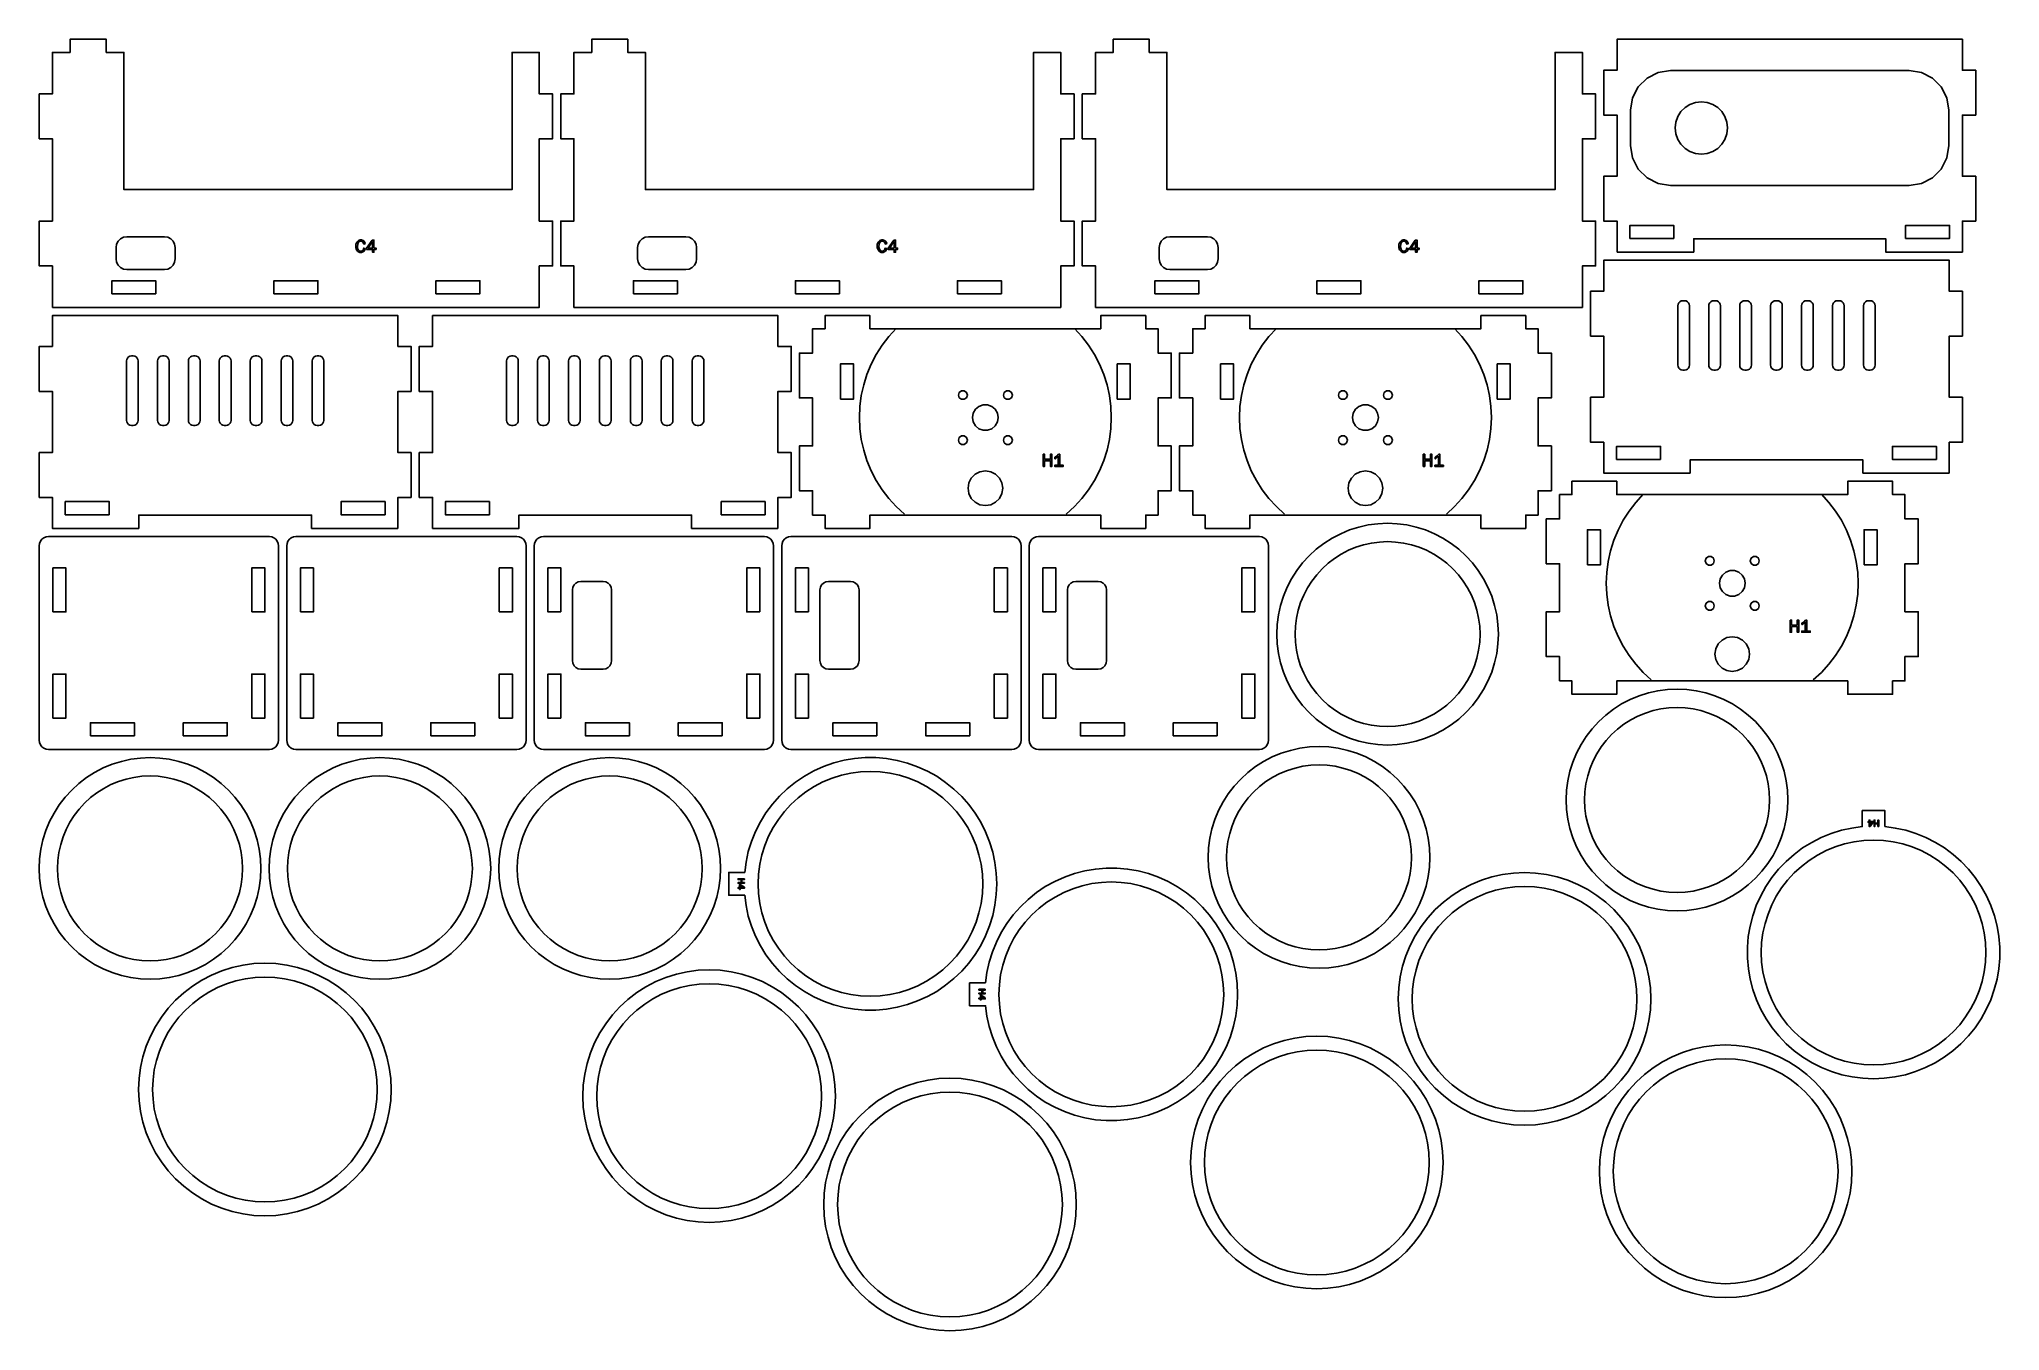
# Model space of a CAD drawing. Header units: millimetres. Extents: x 3 to 447, y 5 to 297.
import ezdxf

# ---------------------------------------------------------------- set-up
doc = ezdxf.new("R2010")
doc.units = ezdxf.units.MM
for name, color, linetype in [('CUT', 1, 'CONTINUOUS'), ('ENGRAVE', 7, 'CONTINUOUS'), ('SCORE', 5, 'CONTINUOUS')]:
    doc.layers.add(name, color=color, linetype=linetype)

msp = doc.modelspace()

# ---------------------------------------------------------------- linework, layer by layer
at = {"layer": 'CUT'}
for points in [[(6, 236.325), (116.15, 236.325), (116.15, 245.706), (119.15, 245.706), (119.15, 255.856), (116.15, 255.856), (116.15, 274.469), (119.15, 274.469), (119.15, 284.619), (116.15, 284.619), (116.15, 294), (110, 294), (110, 263), (22.15, 263), (22.15, 294), (18.15, 294), (18.15, 297), (10, 297), (10, 294), (6, 294), (6, 284.619), (3, 284.619), (3, 274.469), (6, 274.469), (6, 255.856), (3, 255.856), (3, 245.706), (6, 245.706)], [(124, 236.325), (234.15, 236.325), (234.15, 245.706), (237.15, 245.706), (237.15, 255.856), (234.15, 255.856), (234.15, 274.469), (237.15, 274.469), (237.15, 284.619), (234.15, 284.619), (234.15, 294), (228, 294), (228, 263), (140.15, 263), (140.15, 294), (136.15, 294), (136.15, 297), (128, 297), (128, 294), (124, 294), (124, 284.619), (121, 284.619), (121, 274.469), (124, 274.469), (124, 255.856), (121, 255.856), (121, 245.706), (124, 245.706)], [(242, 236.325), (352.15, 236.325), (352.15, 245.706), (355.15, 245.706), (355.15, 255.856), (352.15, 255.856), (352.15, 274.469), (355.15, 274.469), (355.15, 284.619), (352.15, 284.619), (352.15, 294), (346, 294), (346, 263), (258.15, 263), (258.15, 294), (254.15, 294), (254.15, 297), (246, 297), (246, 294), (242, 294), (242, 284.619), (239, 284.619), (239, 274.469), (242, 274.469), (242, 255.856), (239, 255.856), (239, 245.706), (242, 245.706)], [(360, 248.85), (377.346, 248.85), (377.346, 251.85), (420.804, 251.85), (420.804, 248.85), (438.15, 248.85), (438.15, 255.85), (441.15, 255.85), (441.15, 266), (438.15, 266), (438.15, 279.85), (441.15, 279.85), (441.15, 290), (438.15, 290), (438.15, 297), (360, 297), (360, 290), (357, 290), (357, 279.85), (360, 279.85), (360, 266), (357, 266), (357, 255.85), (360, 255.85)], [(385, 276.925), (384.851, 278.243), (384.413, 279.496), (383.707, 280.619), (382.769, 281.557), (381.646, 282.263), (380.393, 282.701), (379.075, 282.85), (377.757, 282.701), (376.504, 282.263), (375.381, 281.557), (374.443, 280.619), (373.737, 279.496), (373.299, 278.243), (373.15, 276.925), (373.299, 275.607), (373.737, 274.354), (374.443, 273.231), (375.381, 272.293), (376.504, 271.587), (377.757, 271.149), (379.075, 271), (380.393, 271.149), (381.646, 271.587), (382.769, 272.293), (383.707, 273.231), (384.413, 274.354), (384.851, 275.607)], [(362.9, 251.95), (372.85, 251.95), (372.85, 254.9), (362.9, 254.9)], [(425.3, 251.95), (435.25, 251.95), (435.25, 254.9), (425.3, 254.9)], [(33.75, 249.894), (33.63, 250.649), (33.286, 251.324), (32.75, 251.861), (32.074, 252.205), (31.319, 252.325), (22.831, 252.325), (22.076, 252.205), (21.4, 251.861), (20.864, 251.324), (20.52, 250.649), (20.4, 249.894), (20.4, 247.305), (20.52, 246.55), (20.864, 245.875), (21.4, 245.338), (22.076, 244.994), (22.831, 244.875), (31.319, 244.875), (32.074, 244.994), (32.75, 245.338), (33.286, 245.875), (33.63, 246.55), (33.75, 247.305)], [(151.75, 249.894), (151.63, 250.649), (151.286, 251.324), (150.75, 251.861), (150.074, 252.205), (149.319, 252.325), (140.831, 252.325), (140.076, 252.205), (139.4, 251.861), (138.864, 251.324), (138.52, 250.649), (138.4, 249.894), (138.4, 247.305), (138.52, 246.55), (138.864, 245.875), (139.4, 245.338), (140.076, 244.994), (140.831, 244.875), (149.319, 244.875), (150.074, 244.994), (150.75, 245.338), (151.286, 245.875), (151.63, 246.55), (151.75, 247.305)], [(269.75, 249.894), (269.63, 250.649), (269.286, 251.324), (268.75, 251.861), (268.074, 252.205), (267.319, 252.325), (258.831, 252.325), (258.076, 252.205), (257.4, 251.861), (256.864, 251.324), (256.52, 250.649), (256.4, 249.894), (256.4, 247.305), (256.52, 246.55), (256.864, 245.875), (257.4, 245.338), (258.076, 244.994), (258.831, 244.875), (267.319, 244.875), (268.074, 244.994), (268.75, 245.338), (269.286, 245.875), (269.63, 246.55), (269.75, 247.305)], [(435.15, 198.85), (415.618, 198.85), (415.618, 201.85), (376.532, 201.85), (376.532, 198.85), (357, 198.85), (357, 205.85), (354, 205.85), (354, 216), (357, 216), (357, 229.85), (354, 229.85), (354, 240), (357, 240), (357, 247), (435.15, 247), (435.15, 240), (438.15, 240), (438.15, 229.85), (435.15, 229.85), (435.15, 216), (438.15, 216), (438.15, 205.85), (435.15, 205.85)], [(19.433, 239.425), (29.383, 239.425), (29.383, 242.375), (19.433, 242.375)], [(56.1, 239.425), (66.05, 239.425), (66.05, 242.375), (56.1, 242.375)], [(92.767, 239.425), (102.717, 239.425), (102.717, 242.375), (92.767, 242.375)], [(137.433, 239.425), (147.383, 239.425), (147.383, 242.375), (137.433, 242.375)], [(174.1, 239.425), (184.05, 239.425), (184.05, 242.375), (174.1, 242.375)], [(210.767, 239.425), (220.717, 239.425), (220.717, 242.375), (210.767, 242.375)], [(255.433, 239.425), (265.383, 239.425), (265.383, 242.375), (255.433, 242.375)], [(292.1, 239.425), (302.05, 239.425), (302.05, 242.375), (292.1, 242.375)], [(328.767, 239.425), (338.717, 239.425), (338.717, 242.375), (328.767, 242.375)], [(373.75, 236.719), (373.806, 237.072), (373.966, 237.386), (374.214, 237.634), (374.528, 237.794), (374.881, 237.85), (375.269, 237.85), (375.622, 237.794), (375.936, 237.634), (376.184, 237.386), (376.344, 237.072), (376.4, 236.719), (376.4, 223.291), (376.344, 222.938), (376.184, 222.624), (375.936, 222.376), (375.622, 222.216), (375.269, 222.16), (374.881, 222.16), (374.528, 222.216), (374.214, 222.376), (373.966, 222.624), (373.806, 222.938), (373.75, 223.291)], [(380.75, 236.719), (380.806, 237.072), (380.966, 237.386), (381.214, 237.634), (381.528, 237.794), (381.881, 237.85), (382.269, 237.85), (382.622, 237.794), (382.936, 237.634), (383.184, 237.386), (383.344, 237.072), (383.4, 236.719), (383.4, 223.291), (383.344, 222.938), (383.184, 222.624), (382.936, 222.376), (382.622, 222.216), (382.269, 222.16), (381.881, 222.16), (381.528, 222.216), (381.214, 222.376), (380.966, 222.624), (380.806, 222.938), (380.75, 223.291)], [(387.75, 236.719), (387.806, 237.072), (387.966, 237.386), (388.214, 237.634), (388.528, 237.794), (388.881, 237.85), (389.269, 237.85), (389.622, 237.794), (389.936, 237.634), (390.184, 237.386), (390.344, 237.072), (390.4, 236.719), (390.4, 223.291), (390.344, 222.938), (390.184, 222.624), (389.936, 222.376), (389.622, 222.216), (389.269, 222.16), (388.881, 222.16), (388.528, 222.216), (388.214, 222.376), (387.966, 222.624), (387.806, 222.938), (387.75, 223.291)], [(394.75, 236.719), (394.806, 237.072), (394.966, 237.386), (395.214, 237.634), (395.528, 237.794), (395.881, 237.85), (396.269, 237.85), (396.622, 237.794), (396.936, 237.634), (397.184, 237.386), (397.344, 237.072), (397.4, 236.719), (397.4, 223.291), (397.344, 222.938), (397.184, 222.624), (396.936, 222.376), (396.622, 222.216), (396.269, 222.16), (395.881, 222.16), (395.528, 222.216), (395.214, 222.376), (394.966, 222.624), (394.806, 222.938), (394.75, 223.291)], [(401.75, 236.719), (401.806, 237.072), (401.966, 237.386), (402.214, 237.634), (402.528, 237.794), (402.881, 237.85), (403.269, 237.85), (403.622, 237.794), (403.936, 237.634), (404.184, 237.386), (404.344, 237.072), (404.4, 236.719), (404.4, 223.291), (404.344, 222.938), (404.184, 222.624), (403.936, 222.376), (403.622, 222.216), (403.269, 222.16), (402.881, 222.16), (402.528, 222.216), (402.214, 222.376), (401.966, 222.624), (401.806, 222.938), (401.75, 223.291)], [(408.75, 236.719), (408.806, 237.072), (408.966, 237.386), (409.214, 237.634), (409.528, 237.794), (409.881, 237.85), (410.269, 237.85), (410.622, 237.794), (410.936, 237.634), (411.184, 237.386), (411.344, 237.072), (411.4, 236.719), (411.4, 223.291), (411.344, 222.938), (411.184, 222.624), (410.936, 222.376), (410.622, 222.216), (410.269, 222.16), (409.881, 222.16), (409.528, 222.216), (409.214, 222.376), (408.966, 222.624), (408.806, 222.938), (408.75, 223.291)], [(415.75, 236.719), (415.806, 237.072), (415.966, 237.386), (416.214, 237.634), (416.528, 237.794), (416.881, 237.85), (417.269, 237.85), (417.622, 237.794), (417.936, 237.634), (418.184, 237.386), (418.344, 237.072), (418.4, 236.719), (418.4, 223.291), (418.344, 222.938), (418.184, 222.624), (417.936, 222.376), (417.622, 222.216), (417.269, 222.16), (416.881, 222.16), (416.528, 222.216), (416.214, 222.376), (415.966, 222.624), (415.806, 222.938), (415.75, 223.291)], [(84.15, 186.35), (64.618, 186.35), (64.618, 189.35), (25.532, 189.35), (25.532, 186.35), (6, 186.35), (6, 193.35), (3, 193.35), (3, 203.5), (6, 203.5), (6, 217.35), (3, 217.35), (3, 227.5), (6, 227.5), (6, 234.5), (84.15, 234.5), (84.15, 227.5), (87.15, 227.5), (87.15, 217.35), (84.15, 217.35), (84.15, 203.5), (87.15, 203.5), (87.15, 193.35), (84.15, 193.35)], [(170.15, 186.35), (150.618, 186.35), (150.618, 189.35), (111.532, 189.35), (111.532, 186.35), (92, 186.35), (92, 193.35), (89, 193.35), (89, 203.5), (92, 203.5), (92, 217.35), (89, 217.35), (89, 227.5), (92, 227.5), (92, 234.5), (170.15, 234.5), (170.15, 227.5), (173.15, 227.5), (173.15, 217.35), (170.15, 217.35), (170.15, 203.5), (173.15, 203.5), (173.15, 193.35), (170.15, 193.35)], [(178, 189.35), (180.8, 189.35), (180.8, 186.35), (190.95, 186.35), (190.95, 189.35), (243.2, 189.35), (243.2, 186.35), (253.35, 186.35), (253.35, 189.35), (256.15, 189.35), (256.15, 194.85), (259.15, 194.85), (259.15, 205), (256.15, 205), (256.15, 215.85), (259.15, 215.85), (259.15, 226), (256.15, 226), (256.15, 231.5), (253.35, 231.5), (253.35, 234.5), (243.2, 234.5), (243.2, 231.5), (190.95, 231.5), (190.95, 234.5), (180.8, 234.5), (180.8, 231.5), (178, 231.5), (178, 226), (175, 226), (175, 215.85), (178, 215.85), (178, 205), (175, 205), (175, 194.85), (178, 194.85)], [(264, 189.35), (266.8, 189.35), (266.8, 186.35), (276.95, 186.35), (276.95, 189.35), (329.2, 189.35), (329.2, 186.35), (339.35, 186.35), (339.35, 189.35), (342.15, 189.35), (342.15, 194.85), (345.15, 194.85), (345.15, 205), (342.15, 205), (342.15, 215.85), (345.15, 215.85), (345.15, 226), (342.15, 226), (342.15, 231.5), (339.35, 231.5), (339.35, 234.5), (329.2, 234.5), (329.2, 231.5), (276.95, 231.5), (276.95, 234.5), (266.8, 234.5), (266.8, 231.5), (264, 231.5), (264, 226), (261, 226), (261, 215.85), (264, 215.85), (264, 205), (261, 205), (261, 194.85), (264, 194.85)], [(22.75, 224.219), (22.806, 224.572), (22.966, 224.886), (23.214, 225.134), (23.528, 225.294), (23.881, 225.35), (24.269, 225.35), (24.622, 225.294), (24.936, 225.134), (25.184, 224.886), (25.344, 224.572), (25.4, 224.219), (25.4, 210.791), (25.344, 210.438), (25.184, 210.124), (24.936, 209.876), (24.622, 209.716), (24.269, 209.66), (23.881, 209.66), (23.528, 209.716), (23.214, 209.876), (22.966, 210.124), (22.806, 210.438), (22.75, 210.791)], [(29.75, 224.219), (29.806, 224.572), (29.966, 224.886), (30.214, 225.134), (30.528, 225.294), (30.881, 225.35), (31.269, 225.35), (31.622, 225.294), (31.936, 225.134), (32.184, 224.886), (32.344, 224.572), (32.4, 224.219), (32.4, 210.791), (32.344, 210.438), (32.184, 210.124), (31.936, 209.876), (31.622, 209.716), (31.269, 209.66), (30.881, 209.66), (30.528, 209.716), (30.214, 209.876), (29.966, 210.124), (29.806, 210.438), (29.75, 210.791)], [(36.75, 224.219), (36.806, 224.572), (36.966, 224.886), (37.214, 225.134), (37.528, 225.294), (37.881, 225.35), (38.269, 225.35), (38.622, 225.294), (38.936, 225.134), (39.184, 224.886), (39.344, 224.572), (39.4, 224.219), (39.4, 210.791), (39.344, 210.438), (39.184, 210.124), (38.936, 209.876), (38.622, 209.716), (38.269, 209.66), (37.881, 209.66), (37.528, 209.716), (37.214, 209.876), (36.966, 210.124), (36.806, 210.438), (36.75, 210.791)], [(43.75, 224.219), (43.806, 224.572), (43.966, 224.886), (44.214, 225.134), (44.528, 225.294), (44.881, 225.35), (45.269, 225.35), (45.622, 225.294), (45.936, 225.134), (46.184, 224.886), (46.344, 224.572), (46.4, 224.219), (46.4, 210.791), (46.344, 210.438), (46.184, 210.124), (45.936, 209.876), (45.622, 209.716), (45.269, 209.66), (44.881, 209.66), (44.528, 209.716), (44.214, 209.876), (43.966, 210.124), (43.806, 210.438), (43.75, 210.791)], [(50.75, 224.219), (50.806, 224.572), (50.966, 224.886), (51.214, 225.134), (51.528, 225.294), (51.881, 225.35), (52.269, 225.35), (52.622, 225.294), (52.936, 225.134), (53.184, 224.886), (53.344, 224.572), (53.4, 224.219), (53.4, 210.791), (53.344, 210.438), (53.184, 210.124), (52.936, 209.876), (52.622, 209.716), (52.269, 209.66), (51.881, 209.66), (51.528, 209.716), (51.214, 209.876), (50.966, 210.124), (50.806, 210.438), (50.75, 210.791)], [(57.75, 224.219), (57.806, 224.572), (57.966, 224.886), (58.214, 225.134), (58.528, 225.294), (58.881, 225.35), (59.269, 225.35), (59.622, 225.294), (59.936, 225.134), (60.184, 224.886), (60.344, 224.572), (60.4, 224.219), (60.4, 210.791), (60.344, 210.438), (60.184, 210.124), (59.936, 209.876), (59.622, 209.716), (59.269, 209.66), (58.881, 209.66), (58.528, 209.716), (58.214, 209.876), (57.966, 210.124), (57.806, 210.438), (57.75, 210.791)], [(64.75, 224.219), (64.806, 224.572), (64.966, 224.886), (65.214, 225.134), (65.528, 225.294), (65.881, 225.35), (66.269, 225.35), (66.622, 225.294), (66.936, 225.134), (67.184, 224.886), (67.344, 224.572), (67.4, 224.219), (67.4, 210.791), (67.344, 210.438), (67.184, 210.124), (66.936, 209.876), (66.622, 209.716), (66.269, 209.66), (65.881, 209.66), (65.528, 209.716), (65.214, 209.876), (64.966, 210.124), (64.806, 210.438), (64.75, 210.791)], [(108.75, 224.219), (108.806, 224.572), (108.966, 224.886), (109.214, 225.134), (109.528, 225.294), (109.881, 225.35), (110.269, 225.35), (110.622, 225.294), (110.936, 225.134), (111.184, 224.886), (111.344, 224.572), (111.4, 224.219), (111.4, 210.791), (111.344, 210.438), (111.184, 210.124), (110.936, 209.876), (110.622, 209.716), (110.269, 209.66), (109.881, 209.66), (109.528, 209.716), (109.214, 209.876), (108.966, 210.124), (108.806, 210.438), (108.75, 210.791)], [(115.75, 224.219), (115.806, 224.572), (115.966, 224.886), (116.214, 225.134), (116.528, 225.294), (116.881, 225.35), (117.269, 225.35), (117.622, 225.294), (117.936, 225.134), (118.184, 224.886), (118.344, 224.572), (118.4, 224.219), (118.4, 210.791), (118.344, 210.438), (118.184, 210.124), (117.936, 209.876), (117.622, 209.716), (117.269, 209.66), (116.881, 209.66), (116.528, 209.716), (116.214, 209.876), (115.966, 210.124), (115.806, 210.438), (115.75, 210.791)], [(122.75, 224.219), (122.806, 224.572), (122.966, 224.886), (123.214, 225.134), (123.528, 225.294), (123.881, 225.35), (124.269, 225.35), (124.622, 225.294), (124.936, 225.134), (125.184, 224.886), (125.344, 224.572), (125.4, 224.219), (125.4, 210.791), (125.344, 210.438), (125.184, 210.124), (124.936, 209.876), (124.622, 209.716), (124.269, 209.66), (123.881, 209.66), (123.528, 209.716), (123.214, 209.876), (122.966, 210.124), (122.806, 210.438), (122.75, 210.791)], [(129.75, 224.219), (129.806, 224.572), (129.966, 224.886), (130.214, 225.134), (130.528, 225.294), (130.881, 225.35), (131.269, 225.35), (131.622, 225.294), (131.936, 225.134), (132.184, 224.886), (132.344, 224.572), (132.4, 224.219), (132.4, 210.791), (132.344, 210.438), (132.184, 210.124), (131.936, 209.876), (131.622, 209.716), (131.269, 209.66), (130.881, 209.66), (130.528, 209.716), (130.214, 209.876), (129.966, 210.124), (129.806, 210.438), (129.75, 210.791)], [(136.75, 224.219), (136.806, 224.572), (136.966, 224.886), (137.214, 225.134), (137.528, 225.294), (137.881, 225.35), (138.269, 225.35), (138.622, 225.294), (138.936, 225.134), (139.184, 224.886), (139.344, 224.572), (139.4, 224.219), (139.4, 210.791), (139.344, 210.438), (139.184, 210.124), (138.936, 209.876), (138.622, 209.716), (138.269, 209.66), (137.881, 209.66), (137.528, 209.716), (137.214, 209.876), (136.966, 210.124), (136.806, 210.438), (136.75, 210.791)], [(143.75, 224.219), (143.806, 224.572), (143.966, 224.886), (144.214, 225.134), (144.528, 225.294), (144.881, 225.35), (145.269, 225.35), (145.622, 225.294), (145.936, 225.134), (146.184, 224.886), (146.344, 224.572), (146.4, 224.219), (146.4, 210.791), (146.344, 210.438), (146.184, 210.124), (145.936, 209.876), (145.622, 209.716), (145.269, 209.66), (144.881, 209.66), (144.528, 209.716), (144.214, 209.876), (143.966, 210.124), (143.806, 210.438), (143.75, 210.791)], [(150.75, 224.219), (150.806, 224.572), (150.966, 224.886), (151.214, 225.134), (151.528, 225.294), (151.881, 225.35), (152.269, 225.35), (152.622, 225.294), (152.936, 225.134), (153.184, 224.886), (153.344, 224.572), (153.4, 224.219), (153.4, 210.791), (153.344, 210.438), (153.184, 210.124), (152.936, 209.876), (152.622, 209.716), (152.269, 209.66), (151.881, 209.66), (151.528, 209.716), (151.214, 209.876), (150.966, 210.124), (150.806, 210.438), (150.75, 210.791)], [(184.3, 215.6), (187.25, 215.6), (187.25, 223.55), (184.3, 223.55)], [(246.9, 215.6), (249.85, 215.6), (249.85, 223.55), (246.9, 223.55)], [(270.3, 215.6), (273.25, 215.6), (273.25, 223.55), (270.3, 223.55)], [(332.9, 215.6), (335.85, 215.6), (335.85, 223.55), (332.9, 223.55)], [(213.005, 216.516), (212.81, 217.116), (212.299, 217.487), (211.668, 217.487), (211.158, 217.116), (210.963, 216.516), (211.158, 215.916), (211.668, 215.545), (212.299, 215.545), (212.81, 215.916)], [(223.187, 216.516), (222.992, 217.116), (222.482, 217.487), (221.851, 217.487), (221.34, 217.116), (221.145, 216.516), (221.34, 215.916), (221.851, 215.545), (222.482, 215.545), (222.992, 215.916)], [(299.005, 216.516), (298.81, 217.116), (298.299, 217.487), (297.668, 217.487), (297.158, 217.116), (296.963, 216.516), (297.158, 215.916), (297.668, 215.545), (298.299, 215.545), (298.81, 215.916)], [(309.187, 216.516), (308.992, 217.116), (308.482, 217.487), (307.851, 217.487), (307.34, 217.116), (307.145, 216.516), (307.34, 215.916), (307.851, 215.545), (308.482, 215.545), (308.992, 215.916)], [(219.999, 211.425), (219.823, 212.425), (219.315, 213.304), (218.537, 213.957), (217.583, 214.304), (216.567, 214.304), (215.613, 213.957), (214.835, 213.304), (214.327, 212.425), (214.151, 211.425), (214.327, 210.425), (214.835, 209.546), (215.613, 208.893), (216.567, 208.546), (217.583, 208.546), (218.537, 208.893), (219.315, 209.546), (219.823, 210.425)], [(305.999, 211.425), (305.823, 212.425), (305.315, 213.304), (304.537, 213.957), (303.583, 214.304), (302.567, 214.304), (301.613, 213.957), (300.835, 213.304), (300.327, 212.425), (300.151, 211.425), (300.327, 210.425), (300.835, 209.546), (301.613, 208.893), (302.567, 208.546), (303.583, 208.546), (304.537, 208.893), (305.315, 209.546), (305.823, 210.425)], [(213.005, 206.334), (212.81, 206.934), (212.299, 207.305), (211.668, 207.305), (211.158, 206.934), (210.963, 206.334), (211.158, 205.734), (211.668, 205.363), (212.299, 205.363), (212.81, 205.734)], [(223.187, 206.334), (222.992, 206.934), (222.482, 207.305), (221.851, 207.305), (221.34, 206.934), (221.145, 206.334), (221.34, 205.734), (221.851, 205.363), (222.482, 205.363), (222.992, 205.734)], [(299.005, 206.334), (298.81, 206.934), (298.299, 207.305), (297.668, 207.305), (297.158, 206.934), (296.963, 206.334), (297.158, 205.734), (297.668, 205.363), (298.299, 205.363), (298.81, 205.734)], [(309.187, 206.334), (308.992, 206.934), (308.482, 207.305), (307.851, 207.305), (307.34, 206.934), (307.145, 206.334), (307.34, 205.734), (307.851, 205.363), (308.482, 205.363), (308.992, 205.734)], [(369.85, 201.95), (359.9, 201.95), (359.9, 204.9), (369.85, 204.9)], [(432.25, 201.95), (422.3, 201.95), (422.3, 204.9), (432.25, 204.9)], [(220.999, 195.425), (220.807, 196.638), (220.25, 197.732), (219.382, 198.6), (218.288, 199.157), (217.075, 199.349), (215.862, 199.157), (214.768, 198.6), (213.9, 197.732), (213.343, 196.638), (213.151, 195.425), (213.343, 194.212), (213.9, 193.118), (214.768, 192.25), (215.862, 191.693), (217.075, 191.501), (218.288, 191.693), (219.382, 192.25), (220.25, 193.118), (220.807, 194.212)], [(306.999, 195.425), (306.807, 196.638), (306.25, 197.732), (305.382, 198.6), (304.288, 199.157), (303.075, 199.349), (301.862, 199.157), (300.768, 198.6), (299.9, 197.732), (299.343, 196.638), (299.151, 195.425), (299.343, 194.212), (299.9, 193.118), (300.768, 192.25), (301.862, 191.693), (303.075, 191.501), (304.288, 191.693), (305.382, 192.25), (306.25, 193.118), (306.807, 194.212)], [(347, 151.85), (349.8, 151.85), (349.8, 148.85), (359.95, 148.85), (359.95, 151.85), (412.2, 151.85), (412.2, 148.85), (422.35, 148.85), (422.35, 151.85), (425.15, 151.85), (425.15, 157.35), (428.15, 157.35), (428.15, 167.5), (425.15, 167.5), (425.15, 178.35), (428.15, 178.35), (428.15, 188.5), (425.15, 188.5), (425.15, 194), (422.35, 194), (422.35, 197), (412.2, 197), (412.2, 194), (359.95, 194), (359.95, 197), (349.8, 197), (349.8, 194), (347, 194), (347, 188.5), (344, 188.5), (344, 178.35), (347, 178.35), (347, 167.5), (344, 167.5), (344, 157.35), (347, 157.35)], [(18.85, 189.45), (8.9, 189.45), (8.9, 192.4), (18.85, 192.4)], [(81.25, 189.45), (71.3, 189.45), (71.3, 192.4), (81.25, 192.4)], [(104.85, 189.45), (94.9, 189.45), (94.9, 192.4), (104.85, 192.4)], [(167.25, 189.45), (157.3, 189.45), (157.3, 192.4), (167.25, 192.4)], [(283, 162.425), (283.095, 164.61), (283.381, 166.779), (283.854, 168.915), (284.512, 171.001), (285.349, 173.022), (286.359, 174.962), (287.535, 176.807), (288.866, 178.543), (290.344, 180.156), (291.957, 181.634), (293.693, 182.965), (295.538, 184.141), (297.478, 185.151), (299.499, 185.988), (301.585, 186.646), (303.721, 187.119), (305.89, 187.405), (308.075, 187.5), (310.261, 187.405), (312.429, 187.119), (314.565, 186.646), (316.651, 185.988), (318.672, 185.151), (320.613, 184.141), (322.458, 182.965), (324.193, 181.634), (325.806, 180.156), (327.284, 178.543), (328.615, 176.807), (329.791, 174.962), (330.801, 173.022), (331.638, 171.001), (332.296, 168.915), (332.769, 166.779), (333.055, 164.61), (333.15, 162.425), (333.055, 160.239), (332.769, 158.071), (332.296, 155.935), (331.638, 153.849), (330.801, 151.828), (329.791, 149.887), (328.615, 148.042), (327.284, 146.307), (325.806, 144.694), (324.193, 143.216), (322.458, 141.885), (320.613, 140.709), (318.672, 139.699), (316.651, 138.862), (314.565, 138.204), (312.429, 137.731), (310.261, 137.445), (308.075, 137.35), (305.89, 137.445), (303.721, 137.731), (301.585, 138.204), (299.499, 138.862), (297.478, 139.699), (295.538, 140.709), (293.693, 141.885), (291.957, 143.216), (290.344, 144.694), (288.866, 146.307), (287.535, 148.042), (286.359, 149.887), (285.349, 151.828), (284.512, 153.849), (283.854, 155.935), (283.381, 158.071), (283.095, 160.239)], [(5.07, 136.35), (55.08, 136.35), (55.612, 136.42), (56.113, 136.627), (56.543, 136.957), (56.873, 137.387), (57.08, 137.888), (57.15, 138.42), (57.15, 182.43), (57.08, 182.962), (56.873, 183.463), (56.543, 183.893), (56.113, 184.223), (55.612, 184.43), (55.08, 184.5), (5.07, 184.5), (4.538, 184.43), (4.037, 184.223), (3.607, 183.893), (3.277, 183.463), (3.07, 182.962), (3, 182.43), (3, 138.42), (3.07, 137.888), (3.277, 137.387), (3.607, 136.957), (4.037, 136.627), (4.538, 136.42)], [(61.07, 136.35), (111.08, 136.35), (111.612, 136.42), (112.113, 136.627), (112.543, 136.957), (112.873, 137.387), (113.08, 137.888), (113.15, 138.42), (113.15, 182.43), (113.08, 182.962), (112.873, 183.463), (112.543, 183.893), (112.113, 184.223), (111.612, 184.43), (111.08, 184.5), (61.07, 184.5), (60.538, 184.43), (60.037, 184.223), (59.607, 183.893), (59.277, 183.463), (59.07, 182.962), (59, 182.43), (59, 138.42), (59.07, 137.888), (59.277, 137.387), (59.607, 136.957), (60.037, 136.627), (60.538, 136.42)], [(167.08, 136.35), (117.07, 136.35), (116.538, 136.42), (116.037, 136.627), (115.607, 136.957), (115.277, 137.387), (115.07, 137.888), (115, 138.42), (115, 182.43), (115.07, 182.962), (115.277, 183.463), (115.607, 183.893), (116.037, 184.223), (116.538, 184.43), (117.07, 184.5), (167.08, 184.5), (167.612, 184.43), (168.113, 184.223), (168.543, 183.893), (168.873, 183.463), (169.08, 182.962), (169.15, 182.43), (169.15, 138.42), (169.08, 137.888), (168.873, 137.387), (168.543, 136.957), (168.113, 136.627), (167.612, 136.42)], [(223.08, 136.35), (173.07, 136.35), (172.538, 136.42), (172.037, 136.627), (171.607, 136.957), (171.277, 137.387), (171.07, 137.888), (171, 138.42), (171, 182.43), (171.07, 182.962), (171.277, 183.463), (171.607, 183.893), (172.037, 184.223), (172.538, 184.43), (173.07, 184.5), (223.08, 184.5), (223.612, 184.43), (224.113, 184.223), (224.543, 183.893), (224.873, 183.463), (225.08, 182.962), (225.15, 182.43), (225.15, 138.42), (225.08, 137.888), (224.873, 137.387), (224.543, 136.957), (224.113, 136.627), (223.612, 136.42)], [(279.08, 136.35), (229.07, 136.35), (228.538, 136.42), (228.037, 136.627), (227.607, 136.957), (227.277, 137.387), (227.07, 137.888), (227, 138.42), (227, 182.43), (227.07, 182.962), (227.277, 183.463), (227.607, 183.893), (228.037, 184.223), (228.538, 184.43), (229.07, 184.5), (279.08, 184.5), (279.612, 184.43), (280.113, 184.223), (280.543, 183.893), (280.873, 183.463), (281.08, 182.962), (281.15, 182.43), (281.15, 138.42), (281.08, 137.888), (280.873, 137.387), (280.543, 136.957), (280.113, 136.627), (279.612, 136.42)], [(287.15, 162.425), (287.23, 164.249), (287.468, 166.059), (287.863, 167.841), (288.412, 169.582), (289.111, 171.268), (289.954, 172.887), (290.934, 174.427), (292.046, 175.875), (293.279, 177.221), (294.625, 178.454), (296.073, 179.566), (297.613, 180.546), (299.232, 181.389), (300.918, 182.088), (302.659, 182.637), (304.441, 183.032), (306.251, 183.27), (308.075, 183.35), (309.899, 183.27), (311.709, 183.032), (313.491, 182.637), (315.232, 182.088), (316.918, 181.389), (318.538, 180.546), (320.077, 179.566), (321.525, 178.454), (322.871, 177.221), (324.104, 175.875), (325.216, 174.427), (326.197, 172.887), (327.039, 171.268), (327.738, 169.582), (328.287, 167.841), (328.682, 166.059), (328.92, 164.249), (329, 162.425), (328.92, 160.601), (328.682, 158.791), (328.287, 157.009), (327.738, 155.268), (327.039, 153.582), (326.197, 151.962), (325.216, 150.423), (324.104, 148.975), (322.871, 147.629), (321.525, 146.396), (320.077, 145.284), (318.538, 144.303), (316.918, 143.461), (315.232, 142.762), (313.491, 142.213), (311.709, 141.818), (309.899, 141.58), (308.075, 141.5), (306.251, 141.58), (304.441, 141.818), (302.659, 142.213), (300.918, 142.762), (299.232, 143.461), (297.613, 144.303), (296.073, 145.284), (294.625, 146.396), (293.279, 147.629), (292.046, 148.975), (290.934, 150.423), (289.954, 151.962), (289.111, 153.582), (288.412, 155.268), (287.863, 157.009), (287.468, 158.791), (287.23, 160.601)], [(353.3, 178.1), (356.25, 178.1), (356.25, 186.05), (353.3, 186.05)], [(415.9, 178.1), (418.85, 178.1), (418.85, 186.05), (415.9, 186.05)], [(382.005, 179.016), (381.81, 179.616), (381.299, 179.987), (380.668, 179.987), (380.158, 179.616), (379.963, 179.016), (380.158, 178.416), (380.668, 178.045), (381.299, 178.045), (381.81, 178.416)], [(392.187, 179.016), (391.992, 179.616), (391.482, 179.987), (390.851, 179.987), (390.34, 179.616), (390.145, 179.016), (390.34, 178.416), (390.851, 178.045), (391.482, 178.045), (391.992, 178.416)], [(6.1, 167.45), (9.05, 167.45), (9.05, 177.4), (6.1, 177.4)], [(51.1, 167.45), (54.05, 167.45), (54.05, 177.4), (51.1, 177.4)], [(62.1, 167.45), (65.05, 167.45), (65.05, 177.4), (62.1, 177.4)], [(107.1, 167.45), (110.05, 167.45), (110.05, 177.4), (107.1, 177.4)], [(121.05, 167.45), (118.1, 167.45), (118.1, 177.4), (121.05, 177.4)], [(123.65, 172.419), (123.745, 173.02), (124.018, 173.556), (124.444, 173.982), (124.98, 174.255), (125.581, 174.35), (130.569, 174.35), (131.17, 174.255), (131.706, 173.982), (132.132, 173.556), (132.405, 173.02), (132.5, 172.419), (132.5, 156.431), (132.405, 155.83), (132.132, 155.294), (131.706, 154.868), (131.17, 154.595), (130.569, 154.5), (125.581, 154.5), (124.98, 154.595), (124.444, 154.868), (124.018, 155.294), (123.745, 155.83), (123.65, 156.431)], [(166.05, 167.45), (163.1, 167.45), (163.1, 177.4), (166.05, 177.4)], [(177.05, 167.45), (174.1, 167.45), (174.1, 177.4), (177.05, 177.4)], [(179.65, 172.419), (179.745, 173.02), (180.018, 173.556), (180.444, 173.982), (180.98, 174.255), (181.581, 174.35), (186.569, 174.35), (187.17, 174.255), (187.706, 173.982), (188.132, 173.556), (188.405, 173.02), (188.5, 172.419), (188.5, 156.431), (188.405, 155.83), (188.132, 155.294), (187.706, 154.868), (187.17, 154.595), (186.569, 154.5), (181.581, 154.5), (180.98, 154.595), (180.444, 154.868), (180.018, 155.294), (179.745, 155.83), (179.65, 156.431)], [(222.05, 167.45), (219.1, 167.45), (219.1, 177.4), (222.05, 177.4)], [(233.05, 167.45), (230.1, 167.45), (230.1, 177.4), (233.05, 177.4)], [(235.65, 172.419), (235.745, 173.02), (236.018, 173.556), (236.444, 173.982), (236.98, 174.255), (237.581, 174.35), (242.569, 174.35), (243.17, 174.255), (243.706, 173.982), (244.132, 173.556), (244.405, 173.02), (244.5, 172.419), (244.5, 156.431), (244.405, 155.83), (244.132, 155.294), (243.706, 154.868), (243.17, 154.595), (242.569, 154.5), (237.581, 154.5), (236.98, 154.595), (236.444, 154.868), (236.018, 155.294), (235.745, 155.83), (235.65, 156.431)], [(278.05, 167.45), (275.1, 167.45), (275.1, 177.4), (278.05, 177.4)], [(388.999, 173.925), (388.823, 174.925), (388.315, 175.804), (387.537, 176.457), (386.583, 176.804), (385.567, 176.804), (384.613, 176.457), (383.835, 175.804), (383.327, 174.925), (383.151, 173.925), (383.327, 172.925), (383.835, 172.046), (384.613, 171.393), (385.567, 171.046), (386.583, 171.046), (387.537, 171.393), (388.315, 172.046), (388.823, 172.925)], [(382.005, 168.834), (381.81, 169.434), (381.299, 169.805), (380.668, 169.805), (380.158, 169.434), (379.963, 168.834), (380.158, 168.234), (380.668, 167.863), (381.299, 167.863), (381.81, 168.234)], [(392.187, 168.834), (391.992, 169.434), (391.482, 169.805), (390.851, 169.805), (390.34, 169.434), (390.145, 168.834), (390.34, 168.234), (390.851, 167.863), (391.482, 167.863), (391.992, 168.234)], [(389.999, 157.925), (389.807, 159.138), (389.25, 160.232), (388.382, 161.1), (387.288, 161.657), (386.075, 161.849), (384.862, 161.657), (383.768, 161.1), (382.9, 160.232), (382.343, 159.138), (382.151, 157.925), (382.343, 156.712), (382.9, 155.618), (383.768, 154.75), (384.862, 154.193), (386.075, 154.001), (387.288, 154.193), (388.382, 154.75), (389.25, 155.618), (389.807, 156.712)], [(6.1, 143.45), (9.05, 143.45), (9.05, 153.4), (6.1, 153.4)], [(51.1, 143.45), (54.05, 143.45), (54.05, 153.4), (51.1, 153.4)], [(62.1, 143.45), (65.05, 143.45), (65.05, 153.4), (62.1, 153.4)], [(107.1, 143.45), (110.05, 143.45), (110.05, 153.4), (107.1, 153.4)], [(121.05, 143.45), (118.1, 143.45), (118.1, 153.4), (121.05, 153.4)], [(166.05, 143.45), (163.1, 143.45), (163.1, 153.4), (166.05, 153.4)], [(177.05, 143.45), (174.1, 143.45), (174.1, 153.4), (177.05, 153.4)], [(222.05, 143.45), (219.1, 143.45), (219.1, 153.4), (222.05, 153.4)], [(233.05, 143.45), (230.1, 143.45), (230.1, 153.4), (233.05, 153.4)], [(278.05, 143.45), (275.1, 143.45), (275.1, 153.4), (278.05, 153.4)], [(348.5, 124.925), (348.595, 127.11), (348.881, 129.279), (349.354, 131.415), (350.012, 133.501), (350.849, 135.522), (351.859, 137.462), (353.035, 139.307), (354.366, 141.043), (355.844, 142.656), (357.457, 144.134), (359.193, 145.465), (361.038, 146.641), (362.978, 147.651), (364.999, 148.488), (367.085, 149.146), (369.221, 149.619), (371.39, 149.905), (373.575, 150), (375.761, 149.905), (377.929, 149.619), (380.065, 149.146), (382.151, 148.488), (384.172, 147.651), (386.113, 146.641), (387.958, 145.465), (389.693, 144.134), (391.306, 142.656), (392.784, 141.043), (394.115, 139.307), (395.291, 137.462), (396.301, 135.522), (397.138, 133.501), (397.796, 131.415), (398.269, 129.279), (398.555, 127.11), (398.65, 124.925), (398.555, 122.739), (398.269, 120.571), (397.796, 118.435), (397.138, 116.349), (396.301, 114.328), (395.291, 112.387), (394.115, 110.542), (392.784, 108.807), (391.306, 107.194), (389.693, 105.716), (387.958, 104.385), (386.113, 103.209), (384.172, 102.199), (382.151, 101.362), (380.065, 100.704), (377.929, 100.231), (375.761, 99.945), (373.575, 99.85), (371.39, 99.945), (369.221, 100.231), (367.085, 100.704), (364.999, 101.362), (362.978, 102.199), (361.038, 103.209), (359.193, 104.385), (357.457, 105.716), (355.844, 107.194), (354.366, 108.807), (353.035, 110.542), (351.859, 112.387), (350.849, 114.328), (350.012, 116.349), (349.354, 118.435), (348.881, 120.571), (348.595, 122.739)], [(14.6, 139.45), (24.55, 139.45), (24.55, 142.4), (14.6, 142.4)], [(35.6, 139.45), (45.55, 139.45), (45.55, 142.4), (35.6, 142.4)], [(70.6, 139.45), (80.55, 139.45), (80.55, 142.4), (70.6, 142.4)], [(91.6, 139.45), (101.55, 139.45), (101.55, 142.4), (91.6, 142.4)], [(136.55, 139.45), (126.6, 139.45), (126.6, 142.4), (136.55, 142.4)], [(157.55, 139.45), (147.6, 139.45), (147.6, 142.4), (157.55, 142.4)], [(192.55, 139.45), (182.6, 139.45), (182.6, 142.4), (192.55, 142.4)], [(213.55, 139.45), (203.6, 139.45), (203.6, 142.4), (213.55, 142.4)], [(248.55, 139.45), (238.6, 139.45), (238.6, 142.4), (248.55, 142.4)], [(269.55, 139.45), (259.6, 139.45), (259.6, 142.4), (269.55, 142.4)], [(352.65, 124.925), (352.73, 126.749), (352.968, 128.559), (353.363, 130.341), (353.912, 132.082), (354.611, 133.768), (355.454, 135.387), (356.434, 136.927), (357.546, 138.375), (358.779, 139.721), (360.125, 140.954), (361.573, 142.066), (363.113, 143.046), (364.732, 143.889), (366.418, 144.588), (368.159, 145.137), (369.941, 145.532), (371.751, 145.77), (373.575, 145.85), (375.399, 145.77), (377.209, 145.532), (378.991, 145.137), (380.732, 144.588), (382.418, 143.889), (384.038, 143.046), (385.577, 142.066), (387.025, 140.954), (388.371, 139.721), (389.604, 138.375), (390.716, 136.927), (391.697, 135.387), (392.539, 133.768), (393.238, 132.082), (393.787, 130.341), (394.182, 128.559), (394.42, 126.749), (394.5, 124.925), (394.42, 123.101), (394.182, 121.291), (393.787, 119.509), (393.238, 117.768), (392.539, 116.082), (391.697, 114.462), (390.716, 112.923), (389.604, 111.475), (388.371, 110.129), (387.025, 108.896), (385.577, 107.784), (384.038, 106.803), (382.418, 105.961), (380.732, 105.262), (378.991, 104.713), (377.209, 104.318), (375.399, 104.08), (373.575, 104), (371.751, 104.08), (369.941, 104.318), (368.159, 104.713), (366.418, 105.262), (364.732, 105.961), (363.113, 106.803), (361.573, 107.784), (360.125, 108.896), (358.779, 110.129), (357.546, 111.475), (356.434, 112.923), (355.454, 114.462), (354.611, 116.082), (353.912, 117.768), (353.363, 119.509), (352.968, 121.291), (352.73, 123.101)], [(3, 109.425), (3.095, 111.61), (3.381, 113.779), (3.854, 115.915), (4.512, 118.001), (5.349, 120.022), (6.359, 121.962), (7.535, 123.807), (8.866, 125.543), (10.344, 127.156), (11.957, 128.634), (13.693, 129.965), (15.538, 131.141), (17.478, 132.151), (19.499, 132.988), (21.585, 133.646), (23.721, 134.119), (25.89, 134.405), (28.075, 134.5), (30.261, 134.405), (32.429, 134.119), (34.565, 133.646), (36.651, 132.988), (38.672, 132.151), (40.613, 131.141), (42.458, 129.965), (44.193, 128.634), (45.806, 127.156), (47.284, 125.543), (48.615, 123.807), (49.791, 121.962), (50.801, 120.022), (51.638, 118.001), (52.296, 115.915), (52.769, 113.779), (53.055, 111.61), (53.15, 109.425), (53.055, 107.239), (52.769, 105.071), (52.296, 102.935), (51.638, 100.849), (50.801, 98.828), (49.791, 96.887), (48.615, 95.042), (47.284, 93.307), (45.806, 91.694), (44.193, 90.216), (42.458, 88.885), (40.613, 87.709), (38.672, 86.699), (36.651, 85.862), (34.565, 85.204), (32.429, 84.731), (30.261, 84.445), (28.075, 84.35), (25.89, 84.445), (23.721, 84.731), (21.585, 85.204), (19.499, 85.862), (17.478, 86.699), (15.538, 87.709), (13.693, 88.885), (11.957, 90.216), (10.344, 91.694), (8.866, 93.307), (7.535, 95.042), (6.359, 96.887), (5.349, 98.828), (4.512, 100.849), (3.854, 102.935), (3.381, 105.071), (3.095, 107.239)], [(55, 109.425), (55.095, 111.61), (55.381, 113.779), (55.854, 115.915), (56.512, 118.001), (57.349, 120.022), (58.359, 121.962), (59.535, 123.807), (60.866, 125.543), (62.344, 127.156), (63.957, 128.634), (65.693, 129.965), (67.538, 131.141), (69.478, 132.151), (71.499, 132.988), (73.585, 133.646), (75.721, 134.119), (77.89, 134.405), (80.075, 134.5), (82.261, 134.405), (84.429, 134.119), (86.565, 133.646), (88.651, 132.988), (90.672, 132.151), (92.613, 131.141), (94.458, 129.965), (96.193, 128.634), (97.806, 127.156), (99.284, 125.543), (100.615, 123.807), (101.791, 121.962), (102.801, 120.022), (103.638, 118.001), (104.296, 115.915), (104.769, 113.779), (105.055, 111.61), (105.15, 109.425), (105.055, 107.239), (104.769, 105.071), (104.296, 102.935), (103.638, 100.849), (102.801, 98.828), (101.791, 96.887), (100.615, 95.042), (99.284, 93.307), (97.806, 91.694), (96.193, 90.216), (94.458, 88.885), (92.613, 87.709), (90.672, 86.699), (88.651, 85.862), (86.565, 85.204), (84.429, 84.731), (82.261, 84.445), (80.075, 84.35), (77.89, 84.445), (75.721, 84.731), (73.585, 85.204), (71.499, 85.862), (69.478, 86.699), (67.538, 87.709), (65.693, 88.885), (63.957, 90.216), (62.344, 91.694), (60.866, 93.307), (59.535, 95.042), (58.359, 96.887), (57.349, 98.828), (56.512, 100.849), (55.854, 102.935), (55.381, 105.071), (55.095, 107.239)], [(107, 109.425), (107.095, 111.61), (107.381, 113.779), (107.854, 115.915), (108.512, 118.001), (109.349, 120.022), (110.359, 121.962), (111.535, 123.807), (112.866, 125.543), (114.344, 127.156), (115.957, 128.634), (117.693, 129.965), (119.538, 131.141), (121.478, 132.151), (123.499, 132.988), (125.585, 133.646), (127.721, 134.119), (129.89, 134.405), (132.075, 134.5), (134.261, 134.405), (136.429, 134.119), (138.565, 133.646), (140.651, 132.988), (142.672, 132.151), (144.613, 131.141), (146.458, 129.965), (148.193, 128.634), (149.806, 127.156), (151.284, 125.543), (152.615, 123.807), (153.791, 121.962), (154.801, 120.022), (155.638, 118.001), (156.296, 115.915), (156.769, 113.779), (157.055, 111.61), (157.15, 109.425), (157.055, 107.239), (156.769, 105.071), (156.296, 102.935), (155.638, 100.849), (154.801, 98.828), (153.791, 96.887), (152.615, 95.042), (151.284, 93.307), (149.806, 91.694), (148.193, 90.216), (146.458, 88.885), (144.613, 87.709), (142.672, 86.699), (140.651, 85.862), (138.565, 85.204), (136.429, 84.731), (134.261, 84.445), (132.075, 84.35), (129.89, 84.445), (127.721, 84.731), (125.585, 85.204), (123.499, 85.862), (121.478, 86.699), (119.538, 87.709), (117.693, 88.885), (115.957, 90.216), (114.344, 91.694), (112.866, 93.307), (111.535, 95.042), (110.359, 96.887), (109.349, 98.828), (108.512, 100.849), (107.854, 102.935), (107.381, 105.071), (107.095, 107.239)], [(162.619, 108.524), (162.925, 110.858), (163.442, 113.225), (164.158, 115.541), (165.067, 117.787), (166.164, 119.948), (167.439, 122.008), (168.885, 123.953), (170.49, 125.768), (172.243, 127.441), (174.132, 128.959), (176.142, 130.312), (178.26, 131.489), (180.47, 132.483), (182.756, 133.286), (185.102, 133.893), (187.492, 134.298), (189.906, 134.5), (192.33, 134.496), (194.744, 134.287), (197.131, 133.875), (199.476, 133.261), (201.76, 132.451), (203.967, 131.451), (206.081, 130.267), (208.087, 128.908), (209.971, 127.384), (211.719, 125.706), (213.319, 123.886), (214.759, 121.937), (216.028, 119.873), (217.118, 117.708), (218.021, 115.46), (218.73, 113.142), (219.24, 110.773), (219.547, 108.37), (219.65, 105.949), (219.547, 103.528), (219.24, 101.124), (218.73, 98.755), (218.021, 96.438), (217.118, 94.189), (216.028, 92.025), (214.759, 89.961), (213.319, 88.012), (211.719, 86.192), (209.971, 84.514), (208.087, 82.99), (206.081, 81.631), (203.967, 80.447), (201.76, 79.446), (199.476, 78.637), (197.131, 78.023), (194.744, 77.61), (192.33, 77.401), (189.906, 77.398), (187.492, 77.599), (185.102, 78.005), (182.756, 78.611), (180.47, 79.414), (178.26, 80.408), (176.142, 81.586), (174.132, 82.939), (172.243, 84.457), (170.49, 86.13), (168.885, 87.945), (167.439, 89.89), (166.164, 91.95), (165.067, 94.111), (164.158, 96.357), (163.442, 98.672), (162.925, 101.04), (162.619, 103.374), (159, 103.374), (159, 108.524)], [(267.5, 111.925), (267.595, 114.11), (267.881, 116.279), (268.354, 118.415), (269.012, 120.501), (269.849, 122.522), (270.859, 124.462), (272.035, 126.307), (273.366, 128.043), (274.844, 129.656), (276.457, 131.134), (278.193, 132.465), (280.038, 133.641), (281.978, 134.651), (283.999, 135.488), (286.085, 136.146), (288.221, 136.619), (290.39, 136.905), (292.575, 137), (294.761, 136.905), (296.929, 136.619), (299.065, 136.146), (301.151, 135.488), (303.172, 134.651), (305.113, 133.641), (306.958, 132.465), (308.693, 131.134), (310.306, 129.656), (311.784, 128.043), (313.115, 126.307), (314.291, 124.462), (315.301, 122.522), (316.138, 120.501), (316.796, 118.415), (317.269, 116.279), (317.555, 114.11), (317.65, 111.925), (317.555, 109.739), (317.269, 107.571), (316.796, 105.435), (316.138, 103.349), (315.301, 101.328), (314.291, 99.387), (313.115, 97.542), (311.784, 95.807), (310.306, 94.194), (308.693, 92.716), (306.958, 91.385), (305.113, 90.209), (303.172, 89.199), (301.151, 88.362), (299.065, 87.704), (296.929, 87.231), (294.761, 86.945), (292.575, 86.85), (290.39, 86.945), (288.221, 87.231), (286.085, 87.704), (283.999, 88.362), (281.978, 89.199), (280.038, 90.209), (278.193, 91.385), (276.457, 92.716), (274.844, 94.194), (273.366, 95.807), (272.035, 97.542), (270.859, 99.387), (269.849, 101.328), (269.012, 103.349), (268.354, 105.435), (267.881, 107.571), (267.595, 109.739)], [(7.15, 109.425), (7.23, 111.249), (7.468, 113.059), (7.863, 114.841), (8.412, 116.582), (9.111, 118.268), (9.954, 119.887), (10.934, 121.427), (12.046, 122.875), (13.279, 124.221), (14.625, 125.454), (16.073, 126.566), (17.613, 127.546), (19.232, 128.389), (20.918, 129.088), (22.659, 129.637), (24.441, 130.032), (26.251, 130.27), (28.075, 130.35), (29.899, 130.27), (31.709, 130.032), (33.491, 129.637), (35.232, 129.088), (36.918, 128.389), (38.538, 127.546), (40.077, 126.566), (41.525, 125.454), (42.871, 124.221), (44.104, 122.875), (45.216, 121.427), (46.197, 119.887), (47.039, 118.268), (47.738, 116.582), (48.287, 114.841), (48.682, 113.059), (48.92, 111.249), (49, 109.425), (48.92, 107.601), (48.682, 105.791), (48.287, 104.009), (47.738, 102.268), (47.039, 100.582), (46.197, 98.962), (45.216, 97.423), (44.104, 95.975), (42.871, 94.629), (41.525, 93.396), (40.077, 92.284), (38.538, 91.303), (36.918, 90.461), (35.232, 89.762), (33.491, 89.213), (31.709, 88.818), (29.899, 88.58), (28.075, 88.5), (26.251, 88.58), (24.441, 88.818), (22.659, 89.213), (20.918, 89.762), (19.232, 90.461), (17.613, 91.303), (16.073, 92.284), (14.625, 93.396), (13.279, 94.629), (12.046, 95.975), (10.934, 97.423), (9.954, 98.962), (9.111, 100.582), (8.412, 102.268), (7.863, 104.009), (7.468, 105.791), (7.23, 107.601)], [(59.15, 109.425), (59.23, 111.249), (59.468, 113.059), (59.863, 114.841), (60.412, 116.582), (61.111, 118.268), (61.954, 119.887), (62.934, 121.427), (64.046, 122.875), (65.279, 124.221), (66.625, 125.454), (68.073, 126.566), (69.613, 127.546), (71.232, 128.389), (72.918, 129.088), (74.659, 129.637), (76.441, 130.032), (78.251, 130.27), (80.075, 130.35), (81.899, 130.27), (83.709, 130.032), (85.491, 129.637), (87.232, 129.088), (88.918, 128.389), (90.538, 127.546), (92.077, 126.566), (93.525, 125.454), (94.871, 124.221), (96.104, 122.875), (97.216, 121.427), (98.197, 119.887), (99.039, 118.268), (99.738, 116.582), (100.287, 114.841), (100.682, 113.059), (100.92, 111.249), (101, 109.425), (100.92, 107.601), (100.682, 105.791), (100.287, 104.009), (99.738, 102.268), (99.039, 100.582), (98.197, 98.962), (97.216, 97.423), (96.104, 95.975), (94.871, 94.629), (93.525, 93.396), (92.077, 92.284), (90.538, 91.303), (88.918, 90.461), (87.232, 89.762), (85.491, 89.213), (83.709, 88.818), (81.899, 88.58), (80.075, 88.5), (78.251, 88.58), (76.441, 88.818), (74.659, 89.213), (72.918, 89.762), (71.232, 90.461), (69.613, 91.303), (68.073, 92.284), (66.625, 93.396), (65.279, 94.629), (64.046, 95.975), (62.934, 97.423), (61.954, 98.962), (61.111, 100.582), (60.412, 102.268), (59.863, 104.009), (59.468, 105.791), (59.23, 107.601)], [(111.15, 109.425), (111.23, 111.249), (111.468, 113.059), (111.863, 114.841), (112.412, 116.582), (113.111, 118.268), (113.954, 119.887), (114.934, 121.427), (116.046, 122.875), (117.279, 124.221), (118.625, 125.454), (120.073, 126.566), (121.613, 127.546), (123.232, 128.389), (124.918, 129.088), (126.659, 129.637), (128.441, 130.032), (130.251, 130.27), (132.075, 130.35), (133.899, 130.27), (135.709, 130.032), (137.491, 129.637), (139.232, 129.088), (140.918, 128.389), (142.538, 127.546), (144.077, 126.566), (145.525, 125.454), (146.871, 124.221), (148.104, 122.875), (149.216, 121.427), (150.197, 119.887), (151.039, 118.268), (151.738, 116.582), (152.287, 114.841), (152.682, 113.059), (152.92, 111.249), (153, 109.425), (152.92, 107.601), (152.682, 105.791), (152.287, 104.009), (151.738, 102.268), (151.039, 100.582), (150.197, 98.962), (149.216, 97.423), (148.104, 95.975), (146.871, 94.629), (145.525, 93.396), (144.077, 92.284), (142.538, 91.303), (140.918, 90.461), (139.232, 89.762), (137.491, 89.213), (135.709, 88.818), (133.899, 88.58), (132.075, 88.5), (130.251, 88.58), (128.441, 88.818), (126.659, 89.213), (124.918, 89.762), (123.232, 90.461), (121.613, 91.303), (120.073, 92.284), (118.625, 93.396), (117.279, 94.629), (116.046, 95.975), (114.934, 97.423), (113.954, 98.962), (113.111, 100.582), (112.412, 102.268), (111.863, 104.009), (111.468, 105.791), (111.23, 107.601)], [(191.075, 131.374), (193.291, 131.277), (195.49, 130.988), (197.655, 130.507), (199.771, 129.84), (201.82, 128.992), (203.787, 127.967), (205.658, 126.776), (207.418, 125.425), (209.053, 123.927), (210.552, 122.292), (211.902, 120.532), (213.094, 118.661), (214.118, 116.694), (214.967, 114.645), (215.634, 112.529), (216.114, 110.364), (216.403, 108.165), (216.5, 105.949), (216.403, 103.733), (216.114, 101.534), (215.634, 99.368), (214.967, 97.253), (214.118, 95.204), (213.094, 93.236), (211.902, 91.366), (210.552, 89.606), (209.053, 87.971), (207.418, 86.472), (205.658, 85.122), (203.787, 83.93), (201.82, 82.906), (199.771, 82.057), (197.655, 81.39), (195.49, 80.91), (193.291, 80.621), (191.075, 80.524), (188.859, 80.621), (186.66, 80.91), (184.495, 81.39), (182.379, 82.057), (180.33, 82.906), (178.363, 83.93), (176.492, 85.122), (174.732, 86.472), (173.097, 87.971), (171.598, 89.606), (170.248, 91.366), (169.056, 93.236), (168.032, 95.204), (167.183, 97.253), (166.516, 99.368), (166.036, 101.534), (165.747, 103.733), (165.65, 105.949), (165.747, 108.165), (166.036, 110.364), (166.516, 112.529), (167.183, 114.645), (168.032, 116.694), (169.056, 118.661), (170.248, 120.532), (171.598, 122.292), (173.097, 123.927), (174.732, 125.425), (176.492, 126.776), (178.363, 127.967), (180.33, 128.992), (182.379, 129.84), (184.495, 130.507), (186.66, 130.988), (188.859, 131.277)], [(271.65, 111.925), (271.73, 113.749), (271.968, 115.559), (272.363, 117.341), (272.912, 119.082), (273.611, 120.768), (274.454, 122.387), (275.434, 123.927), (276.546, 125.375), (277.779, 126.721), (279.125, 127.954), (280.573, 129.066), (282.113, 130.046), (283.732, 130.889), (285.418, 131.588), (287.159, 132.137), (288.941, 132.532), (290.751, 132.77), (292.575, 132.85), (294.399, 132.77), (296.209, 132.532), (297.991, 132.137), (299.732, 131.588), (301.418, 130.889), (303.038, 130.046), (304.577, 129.066), (306.025, 127.954), (307.371, 126.721), (308.604, 125.375), (309.716, 123.927), (310.697, 122.387), (311.539, 120.768), (312.238, 119.082), (312.787, 117.341), (313.182, 115.559), (313.42, 113.749), (313.5, 111.925), (313.42, 110.101), (313.182, 108.291), (312.787, 106.509), (312.238, 104.768), (311.539, 103.082), (310.697, 101.462), (309.716, 99.923), (308.604, 98.475), (307.371, 97.129), (306.025, 95.896), (304.577, 94.784), (303.038, 93.803), (301.418, 92.961), (299.732, 92.262), (297.991, 91.713), (296.209, 91.318), (294.399, 91.08), (292.575, 91), (290.751, 91.08), (288.941, 91.318), (287.159, 91.713), (285.418, 92.262), (283.732, 92.961), (282.113, 93.803), (280.573, 94.784), (279.125, 95.896), (277.779, 97.129), (276.546, 98.475), (275.434, 99.923), (274.454, 101.462), (273.611, 103.082), (272.912, 104.768), (272.363, 106.509), (271.968, 108.291), (271.73, 110.101)], [(420.626, 118.881), (422.96, 118.575), (425.328, 118.058), (427.643, 117.342), (429.889, 116.433), (432.05, 115.336), (434.11, 114.061), (436.055, 112.615), (437.87, 111.01), (439.543, 109.257), (441.061, 107.368), (442.414, 105.358), (443.592, 103.24), (444.586, 101.03), (445.389, 98.744), (445.995, 96.398), (446.401, 94.008), (446.602, 91.594), (446.599, 89.17), (446.39, 86.756), (445.977, 84.369), (445.363, 82.024), (444.554, 79.74), (443.553, 77.533), (442.369, 75.419), (441.01, 73.413), (439.486, 71.529), (437.808, 69.781), (435.988, 68.181), (434.039, 66.741), (431.975, 65.472), (429.811, 64.382), (427.562, 63.479), (425.245, 62.77), (422.876, 62.26), (420.472, 61.953), (418.051, 61.85), (415.63, 61.953), (413.227, 62.26), (410.858, 62.77), (408.54, 63.479), (406.292, 64.382), (404.127, 65.472), (402.063, 66.741), (400.114, 68.181), (398.294, 69.781), (396.616, 71.529), (395.092, 73.413), (393.733, 75.419), (392.549, 77.533), (391.549, 79.74), (390.739, 82.024), (390.125, 84.369), (389.713, 86.756), (389.504, 89.17), (389.5, 91.594), (389.702, 94.008), (390.107, 96.398), (390.714, 98.744), (391.517, 101.03), (392.511, 103.24), (393.688, 105.358), (395.041, 107.368), (396.559, 109.257), (398.232, 111.01), (400.047, 112.615), (401.992, 114.061), (404.052, 115.336), (406.213, 116.433), (408.459, 117.342), (410.775, 118.058), (413.142, 118.575), (415.476, 118.881), (415.476, 122.5), (420.626, 122.5)], [(443.476, 90.425), (443.379, 88.209), (443.09, 86.01), (442.61, 83.845), (441.943, 81.729), (441.094, 79.68), (440.07, 77.713), (438.878, 75.842), (437.528, 74.082), (436.029, 72.447), (434.394, 70.948), (432.634, 69.598), (430.764, 68.406), (428.796, 67.382), (426.747, 66.533), (424.632, 65.866), (422.466, 65.386), (420.267, 65.097), (418.051, 65), (415.835, 65.097), (413.636, 65.386), (411.471, 65.866), (409.355, 66.533), (407.306, 67.382), (405.339, 68.406), (403.468, 69.598), (401.708, 70.948), (400.073, 72.447), (398.575, 74.082), (397.224, 75.842), (396.033, 77.713), (395.008, 79.68), (394.16, 81.729), (393.493, 83.845), (393.012, 86.01), (392.723, 88.209), (392.626, 90.425), (392.723, 92.641), (393.012, 94.84), (393.493, 97.005), (394.16, 99.121), (395.008, 101.17), (396.033, 103.137), (397.224, 105.008), (398.575, 106.768), (400.073, 108.403), (401.708, 109.902), (403.468, 111.252), (405.339, 112.444), (407.306, 113.468), (409.355, 114.317), (411.471, 114.984), (413.636, 115.464), (415.835, 115.753), (418.051, 115.85), (420.267, 115.753), (422.466, 115.464), (424.632, 114.984), (426.747, 114.317), (428.796, 113.468), (430.764, 112.444), (432.634, 111.252), (434.394, 109.902), (436.029, 108.403), (437.528, 106.768), (438.878, 105.008), (440.07, 103.137), (441.094, 101.17), (441.943, 99.121), (442.61, 97.005), (443.09, 94.84), (443.379, 92.641)], [(217.119, 83.524), (217.425, 85.858), (217.942, 88.225), (218.658, 90.541), (219.567, 92.787), (220.664, 94.948), (221.939, 97.008), (223.385, 98.953), (224.99, 100.768), (226.743, 102.441), (228.632, 103.959), (230.642, 105.312), (232.76, 106.489), (234.97, 107.483), (237.256, 108.286), (239.602, 108.893), (241.992, 109.298), (244.406, 109.5), (246.83, 109.496), (249.244, 109.287), (251.631, 108.875), (253.976, 108.261), (256.26, 107.451), (258.467, 106.451), (260.581, 105.267), (262.587, 103.908), (264.471, 102.384), (266.219, 100.706), (267.819, 98.886), (269.259, 96.937), (270.528, 94.873), (271.618, 92.708), (272.521, 90.46), (273.23, 88.142), (273.74, 85.773), (274.047, 83.37), (274.15, 80.949), (274.047, 78.528), (273.74, 76.124), (273.23, 73.755), (272.521, 71.438), (271.618, 69.189), (270.528, 67.025), (269.259, 64.961), (267.819, 63.012), (266.219, 61.192), (264.471, 59.514), (262.587, 57.99), (260.581, 56.631), (258.467, 55.447), (256.26, 54.446), (253.976, 53.637), (251.631, 53.023), (249.244, 52.61), (246.83, 52.401), (244.406, 52.398), (241.992, 52.599), (239.602, 53.005), (237.256, 53.611), (234.97, 54.414), (232.76, 55.408), (230.642, 56.586), (228.632, 57.939), (226.743, 59.457), (224.99, 61.13), (223.385, 62.945), (221.939, 64.89), (220.664, 66.95), (219.567, 69.111), (218.658, 71.357), (217.942, 73.672), (217.425, 76.04), (217.119, 78.374), (213.5, 78.374), (213.5, 83.524)], [(310.5, 79.925), (310.609, 82.415), (310.934, 84.887), (311.474, 87.321), (312.223, 89.698), (313.177, 92.001), (314.328, 94.212), (315.668, 96.315), (317.185, 98.293), (318.869, 100.131), (320.707, 101.815), (322.685, 103.332), (324.788, 104.672), (326.999, 105.823), (329.302, 106.777), (331.679, 107.526), (334.113, 108.066), (336.585, 108.391), (339.075, 108.5), (341.566, 108.391), (344.037, 108.066), (346.471, 107.526), (348.848, 106.777), (351.151, 105.823), (353.363, 104.672), (355.465, 103.332), (357.443, 101.815), (359.281, 100.131), (360.965, 98.293), (362.482, 96.315), (363.822, 94.212), (364.973, 92.001), (365.927, 89.698), (366.676, 87.321), (367.216, 84.887), (367.541, 82.415), (367.65, 79.925), (367.541, 77.434), (367.216, 74.963), (366.676, 72.529), (365.927, 70.152), (364.973, 67.849), (363.822, 65.637), (362.482, 63.535), (360.965, 61.557), (359.281, 59.719), (357.443, 58.035), (355.465, 56.518), (353.363, 55.178), (351.151, 54.027), (348.848, 53.073), (346.471, 52.324), (344.037, 51.784), (341.566, 51.459), (339.075, 51.35), (336.585, 51.459), (334.113, 51.784), (331.679, 52.324), (329.302, 53.073), (326.999, 54.027), (324.788, 55.178), (322.685, 56.518), (320.707, 58.035), (318.869, 59.719), (317.185, 61.557), (315.668, 63.535), (314.328, 65.637), (313.177, 67.849), (312.223, 70.152), (311.474, 72.529), (310.934, 74.963), (310.609, 77.434)], [(245.575, 106.374), (247.791, 106.277), (249.99, 105.988), (252.155, 105.507), (254.271, 104.84), (256.32, 103.992), (258.287, 102.967), (260.158, 101.776), (261.918, 100.425), (263.553, 98.927), (265.052, 97.292), (266.402, 95.532), (267.594, 93.661), (268.618, 91.694), (269.467, 89.645), (270.134, 87.529), (270.614, 85.364), (270.903, 83.165), (271, 80.949), (270.903, 78.733), (270.614, 76.534), (270.134, 74.368), (269.467, 72.253), (268.618, 70.204), (267.594, 68.236), (266.402, 66.366), (265.052, 64.606), (263.553, 62.971), (261.918, 61.472), (260.158, 60.122), (258.287, 58.93), (256.32, 57.906), (254.271, 57.057), (252.155, 56.39), (249.99, 55.91), (247.791, 55.621), (245.575, 55.524), (243.359, 55.621), (241.16, 55.91), (238.995, 56.39), (236.879, 57.057), (234.83, 57.906), (232.863, 58.93), (230.992, 60.122), (229.232, 61.472), (227.597, 62.971), (226.098, 64.606), (224.748, 66.366), (223.556, 68.236), (222.532, 70.204), (221.683, 72.253), (221.016, 74.368), (220.536, 76.534), (220.247, 78.733), (220.15, 80.949), (220.247, 83.165), (220.536, 85.364), (221.016, 87.529), (221.683, 89.645), (222.532, 91.694), (223.556, 93.661), (224.748, 95.532), (226.098, 97.292), (227.597, 98.927), (229.232, 100.425), (230.992, 101.776), (232.863, 102.967), (234.83, 103.992), (236.879, 104.84), (238.995, 105.507), (241.16, 105.988), (243.359, 106.277)], [(313.65, 79.925), (313.747, 82.141), (314.036, 84.34), (314.516, 86.505), (315.183, 88.621), (316.032, 90.67), (317.056, 92.637), (318.248, 94.508), (319.598, 96.268), (321.097, 97.903), (322.732, 99.402), (324.492, 100.752), (326.363, 101.944), (328.33, 102.968), (330.379, 103.817), (332.495, 104.484), (334.66, 104.964), (336.859, 105.253), (339.075, 105.35), (341.291, 105.253), (343.49, 104.964), (345.656, 104.484), (347.771, 103.817), (349.82, 102.968), (351.788, 101.944), (353.658, 100.752), (355.418, 99.402), (357.053, 97.903), (358.552, 96.268), (359.902, 94.508), (361.094, 92.637), (362.118, 90.67), (362.967, 88.621), (363.634, 86.505), (364.114, 84.34), (364.403, 82.141), (364.5, 79.925), (364.403, 77.709), (364.114, 75.51), (363.634, 73.344), (362.967, 71.229), (362.118, 69.18), (361.094, 67.212), (359.902, 65.342), (358.552, 63.582), (357.053, 61.947), (355.418, 60.448), (353.658, 59.098), (351.788, 57.906), (349.82, 56.882), (347.771, 56.033), (345.656, 55.366), (343.49, 54.886), (341.291, 54.597), (339.075, 54.5), (336.859, 54.597), (334.66, 54.886), (332.495, 55.366), (330.379, 56.033), (328.33, 56.882), (326.363, 57.906), (324.492, 59.098), (322.732, 60.448), (321.097, 61.947), (319.598, 63.582), (318.248, 65.342), (317.056, 67.212), (316.032, 69.18), (315.183, 71.229), (314.516, 73.344), (314.036, 75.51), (313.747, 77.709)], [(25.5, 59.425), (25.609, 61.915), (25.934, 64.387), (26.474, 66.821), (27.223, 69.198), (28.177, 71.501), (29.328, 73.712), (30.668, 75.815), (32.185, 77.793), (33.869, 79.631), (35.707, 81.315), (37.685, 82.832), (39.788, 84.172), (41.999, 85.323), (44.302, 86.277), (46.679, 87.026), (49.113, 87.566), (51.585, 87.891), (54.075, 88), (56.566, 87.891), (59.037, 87.566), (61.471, 87.026), (63.848, 86.277), (66.151, 85.323), (68.363, 84.172), (70.465, 82.832), (72.443, 81.315), (74.281, 79.631), (75.965, 77.793), (77.482, 75.815), (78.822, 73.712), (79.973, 71.501), (80.927, 69.198), (81.676, 66.821), (82.216, 64.387), (82.541, 61.915), (82.65, 59.425), (82.541, 56.934), (82.216, 54.463), (81.676, 52.029), (80.927, 49.652), (79.973, 47.349), (78.822, 45.137), (77.482, 43.035), (75.965, 41.057), (74.281, 39.219), (72.443, 37.535), (70.465, 36.018), (68.363, 34.678), (66.151, 33.527), (63.848, 32.573), (61.471, 31.824), (59.037, 31.284), (56.566, 30.959), (54.075, 30.85), (51.585, 30.959), (49.113, 31.284), (46.679, 31.824), (44.302, 32.573), (41.999, 33.527), (39.788, 34.678), (37.685, 36.018), (35.707, 37.535), (33.869, 39.219), (32.185, 41.057), (30.668, 43.035), (29.328, 45.137), (28.177, 47.349), (27.223, 49.652), (26.474, 52.029), (25.934, 54.463), (25.609, 56.934)], [(28.65, 59.425), (28.747, 61.641), (29.036, 63.84), (29.516, 66.005), (30.183, 68.121), (31.032, 70.17), (32.056, 72.137), (33.248, 74.008), (34.598, 75.768), (36.097, 77.403), (37.732, 78.902), (39.492, 80.252), (41.363, 81.444), (43.33, 82.468), (45.379, 83.317), (47.495, 83.984), (49.66, 84.464), (51.859, 84.753), (54.075, 84.85), (56.291, 84.753), (58.49, 84.464), (60.656, 83.984), (62.771, 83.317), (64.82, 82.468), (66.788, 81.444), (68.658, 80.252), (70.418, 78.902), (72.053, 77.403), (73.552, 75.768), (74.902, 74.008), (76.094, 72.137), (77.118, 70.17), (77.967, 68.121), (78.634, 66.005), (79.114, 63.84), (79.403, 61.641), (79.5, 59.425), (79.403, 57.209), (79.114, 55.01), (78.634, 52.844), (77.967, 50.729), (77.118, 48.68), (76.094, 46.712), (74.902, 44.842), (73.552, 43.082), (72.053, 41.447), (70.418, 39.948), (68.658, 38.598), (66.788, 37.406), (64.82, 36.382), (62.771, 35.533), (60.656, 34.866), (58.49, 34.386), (56.291, 34.097), (54.075, 34), (51.859, 34.097), (49.66, 34.386), (47.495, 34.866), (45.379, 35.533), (43.33, 36.382), (41.363, 37.406), (39.492, 38.598), (37.732, 39.948), (36.097, 41.447), (34.598, 43.082), (33.248, 44.842), (32.056, 46.712), (31.032, 48.68), (30.183, 50.729), (29.516, 52.844), (29.036, 55.01), (28.747, 57.209)], [(126, 57.925), (126.109, 60.415), (126.434, 62.887), (126.974, 65.321), (127.723, 67.698), (128.677, 70.001), (129.828, 72.212), (131.168, 74.315), (132.685, 76.293), (134.369, 78.131), (136.207, 79.815), (138.185, 81.332), (140.288, 82.672), (142.499, 83.823), (144.802, 84.777), (147.179, 85.526), (149.613, 86.066), (152.085, 86.391), (154.575, 86.5), (157.066, 86.391), (159.537, 86.066), (161.971, 85.526), (164.348, 84.777), (166.651, 83.823), (168.863, 82.672), (170.965, 81.332), (172.943, 79.815), (174.781, 78.131), (176.465, 76.293), (177.982, 74.315), (179.322, 72.212), (180.473, 70.001), (181.427, 67.698), (182.176, 65.321), (182.716, 62.887), (183.041, 60.415), (183.15, 57.925), (183.041, 55.434), (182.716, 52.963), (182.176, 50.529), (181.427, 48.152), (180.473, 45.849), (179.322, 43.637), (177.982, 41.535), (176.465, 39.557), (174.781, 37.719), (172.943, 36.035), (170.965, 34.518), (168.863, 33.178), (166.651, 32.027), (164.348, 31.073), (161.971, 30.324), (159.537, 29.784), (157.066, 29.459), (154.575, 29.35), (152.085, 29.459), (149.613, 29.784), (147.179, 30.324), (144.802, 31.073), (142.499, 32.027), (140.288, 33.178), (138.185, 34.518), (136.207, 36.035), (134.369, 37.719), (132.685, 39.557), (131.168, 41.535), (129.828, 43.637), (128.677, 45.849), (127.723, 48.152), (126.974, 50.529), (126.434, 52.963), (126.109, 55.434)], [(129.15, 57.925), (129.247, 60.141), (129.536, 62.34), (130.016, 64.505), (130.683, 66.621), (131.532, 68.67), (132.556, 70.637), (133.748, 72.508), (135.098, 74.268), (136.597, 75.903), (138.232, 77.402), (139.992, 78.752), (141.863, 79.944), (143.83, 80.968), (145.879, 81.817), (147.995, 82.484), (150.16, 82.964), (152.359, 83.253), (154.575, 83.35), (156.791, 83.253), (158.99, 82.964), (161.156, 82.484), (163.271, 81.817), (165.32, 80.968), (167.288, 79.944), (169.158, 78.752), (170.918, 77.402), (172.553, 75.903), (174.052, 74.268), (175.402, 72.508), (176.594, 70.637), (177.618, 68.67), (178.467, 66.621), (179.134, 64.505), (179.614, 62.34), (179.903, 60.141), (180, 57.925), (179.903, 55.709), (179.614, 53.51), (179.134, 51.344), (178.467, 49.229), (177.618, 47.18), (176.594, 45.212), (175.402, 43.342), (174.052, 41.582), (172.553, 39.947), (170.918, 38.448), (169.158, 37.098), (167.288, 35.906), (165.32, 34.882), (163.271, 34.033), (161.156, 33.366), (158.99, 32.886), (156.791, 32.597), (154.575, 32.5), (152.359, 32.597), (150.16, 32.886), (147.995, 33.366), (145.879, 34.033), (143.83, 34.882), (141.863, 35.906), (139.992, 37.098), (138.232, 38.448), (136.597, 39.947), (135.098, 41.582), (133.748, 43.342), (132.556, 45.212), (131.532, 47.18), (130.683, 49.229), (130.016, 51.344), (129.536, 53.51), (129.247, 55.709)], [(263.5, 42.925), (263.609, 45.415), (263.934, 47.887), (264.474, 50.321), (265.223, 52.698), (266.177, 55.001), (267.328, 57.212), (268.668, 59.315), (270.185, 61.293), (271.869, 63.131), (273.707, 64.815), (275.685, 66.332), (277.788, 67.672), (279.999, 68.823), (282.302, 69.777), (284.679, 70.526), (287.113, 71.066), (289.585, 71.391), (292.075, 71.5), (294.566, 71.391), (297.037, 71.066), (299.471, 70.526), (301.848, 69.777), (304.151, 68.823), (306.363, 67.672), (308.465, 66.332), (310.443, 64.815), (312.281, 63.131), (313.965, 61.293), (315.482, 59.315), (316.822, 57.212), (317.973, 55.001), (318.927, 52.698), (319.676, 50.321), (320.216, 47.887), (320.541, 45.415), (320.65, 42.925), (320.541, 40.434), (320.216, 37.963), (319.676, 35.529), (318.927, 33.152), (317.973, 30.849), (316.822, 28.637), (315.482, 26.535), (313.965, 24.557), (312.281, 22.719), (310.443, 21.035), (308.465, 19.518), (306.363, 18.178), (304.151, 17.027), (301.848, 16.073), (299.471, 15.324), (297.037, 14.784), (294.566, 14.459), (292.075, 14.35), (289.585, 14.459), (287.113, 14.784), (284.679, 15.324), (282.302, 16.073), (279.999, 17.027), (277.788, 18.178), (275.685, 19.518), (273.707, 21.035), (271.869, 22.719), (270.185, 24.557), (268.668, 26.535), (267.328, 28.637), (266.177, 30.849), (265.223, 33.152), (264.474, 35.529), (263.934, 37.963), (263.609, 40.434)], [(266.65, 42.925), (266.747, 45.141), (267.036, 47.34), (267.516, 49.505), (268.183, 51.621), (269.032, 53.67), (270.056, 55.637), (271.248, 57.508), (272.598, 59.268), (274.097, 60.903), (275.732, 62.402), (277.492, 63.752), (279.363, 64.944), (281.33, 65.968), (283.379, 66.817), (285.495, 67.484), (287.66, 67.964), (289.859, 68.253), (292.075, 68.35), (294.291, 68.253), (296.49, 67.964), (298.656, 67.484), (300.771, 66.817), (302.82, 65.968), (304.788, 64.944), (306.658, 63.752), (308.418, 62.402), (310.053, 60.903), (311.552, 59.268), (312.902, 57.508), (314.094, 55.637), (315.118, 53.67), (315.967, 51.621), (316.634, 49.505), (317.114, 47.34), (317.403, 45.141), (317.5, 42.925), (317.403, 40.709), (317.114, 38.51), (316.634, 36.344), (315.967, 34.229), (315.118, 32.18), (314.094, 30.212), (312.902, 28.342), (311.552, 26.582), (310.053, 24.947), (308.418, 23.448), (306.658, 22.098), (304.788, 20.906), (302.82, 19.882), (300.771, 19.033), (298.656, 18.366), (296.49, 17.886), (294.291, 17.597), (292.075, 17.5), (289.859, 17.597), (287.66, 17.886), (285.495, 18.366), (283.379, 19.033), (281.33, 19.882), (279.363, 20.906), (277.492, 22.098), (275.732, 23.448), (274.097, 24.947), (272.598, 26.582), (271.248, 28.342), (270.056, 30.212), (269.032, 32.18), (268.183, 34.229), (267.516, 36.344), (267.036, 38.51), (266.747, 40.709)], [(356, 40.925), (356.109, 43.415), (356.434, 45.887), (356.974, 48.321), (357.723, 50.698), (358.677, 53.001), (359.828, 55.212), (361.168, 57.315), (362.685, 59.293), (364.369, 61.131), (366.207, 62.815), (368.185, 64.332), (370.288, 65.672), (372.499, 66.823), (374.802, 67.777), (377.179, 68.526), (379.613, 69.066), (382.085, 69.391), (384.575, 69.5), (387.066, 69.391), (389.537, 69.066), (391.971, 68.526), (394.348, 67.777), (396.651, 66.823), (398.863, 65.672), (400.965, 64.332), (402.943, 62.815), (404.781, 61.131), (406.465, 59.293), (407.982, 57.315), (409.322, 55.212), (410.473, 53.001), (411.427, 50.698), (412.176, 48.321), (412.716, 45.887), (413.041, 43.415), (413.15, 40.925), (413.041, 38.434), (412.716, 35.963), (412.176, 33.529), (411.427, 31.152), (410.473, 28.849), (409.322, 26.637), (407.982, 24.535), (406.465, 22.557), (404.781, 20.719), (402.943, 19.035), (400.965, 17.518), (398.863, 16.178), (396.651, 15.027), (394.348, 14.073), (391.971, 13.324), (389.537, 12.784), (387.066, 12.459), (384.575, 12.35), (382.085, 12.459), (379.613, 12.784), (377.179, 13.324), (374.802, 14.073), (372.499, 15.027), (370.288, 16.178), (368.185, 17.518), (366.207, 19.035), (364.369, 20.719), (362.685, 22.557), (361.168, 24.535), (359.828, 26.637), (358.677, 28.849), (357.723, 31.152), (356.974, 33.529), (356.434, 35.963), (356.109, 38.434)], [(359.15, 40.925), (359.247, 43.141), (359.536, 45.34), (360.016, 47.505), (360.683, 49.621), (361.532, 51.67), (362.556, 53.637), (363.748, 55.508), (365.098, 57.268), (366.597, 58.903), (368.232, 60.402), (369.992, 61.752), (371.863, 62.944), (373.83, 63.968), (375.879, 64.817), (377.995, 65.484), (380.16, 65.964), (382.359, 66.253), (384.575, 66.35), (386.791, 66.253), (388.99, 65.964), (391.156, 65.484), (393.271, 64.817), (395.32, 63.968), (397.288, 62.944), (399.158, 61.752), (400.918, 60.402), (402.553, 58.903), (404.052, 57.268), (405.402, 55.508), (406.594, 53.637), (407.618, 51.67), (408.467, 49.621), (409.134, 47.505), (409.614, 45.34), (409.903, 43.141), (410, 40.925), (409.903, 38.709), (409.614, 36.51), (409.134, 34.344), (408.467, 32.229), (407.618, 30.18), (406.594, 28.212), (405.402, 26.342), (404.052, 24.582), (402.553, 22.947), (400.918, 21.448), (399.158, 20.098), (397.288, 18.906), (395.32, 17.882), (393.271, 17.033), (391.156, 16.366), (388.99, 15.886), (386.791, 15.597), (384.575, 15.5), (382.359, 15.597), (380.16, 15.886), (377.995, 16.366), (375.879, 17.033), (373.83, 17.882), (371.863, 18.906), (369.992, 20.098), (368.232, 21.448), (366.597, 22.947), (365.098, 24.582), (363.748, 26.342), (362.556, 28.212), (361.532, 30.18), (360.683, 32.229), (360.016, 34.344), (359.536, 36.51), (359.247, 38.709)], [(180.5, 33.425), (180.609, 35.915), (180.934, 38.387), (181.474, 40.821), (182.223, 43.198), (183.177, 45.501), (184.328, 47.712), (185.668, 49.815), (187.185, 51.793), (188.869, 53.631), (190.707, 55.315), (192.685, 56.832), (194.788, 58.172), (196.999, 59.323), (199.302, 60.277), (201.679, 61.026), (204.113, 61.566), (206.585, 61.891), (209.075, 62), (211.566, 61.891), (214.037, 61.566), (216.471, 61.026), (218.848, 60.277), (221.151, 59.323), (223.363, 58.172), (225.465, 56.832), (227.443, 55.315), (229.281, 53.631), (230.965, 51.793), (232.482, 49.815), (233.822, 47.712), (234.973, 45.501), (235.927, 43.198), (236.676, 40.821), (237.216, 38.387), (237.541, 35.915), (237.65, 33.425), (237.541, 30.934), (237.216, 28.463), (236.676, 26.029), (235.927, 23.652), (234.973, 21.349), (233.822, 19.137), (232.482, 17.035), (230.965, 15.057), (229.281, 13.219), (227.443, 11.535), (225.465, 10.018), (223.363, 8.678), (221.151, 7.527), (218.848, 6.573), (216.471, 5.824), (214.037, 5.284), (211.566, 4.959), (209.075, 4.85), (206.585, 4.959), (204.113, 5.284), (201.679, 5.824), (199.302, 6.573), (196.999, 7.527), (194.788, 8.678), (192.685, 10.018), (190.707, 11.535), (188.869, 13.219), (187.185, 15.057), (185.668, 17.035), (184.328, 19.137), (183.177, 21.349), (182.223, 23.652), (181.474, 26.029), (180.934, 28.463), (180.609, 30.934)], [(183.65, 33.425), (183.747, 35.641), (184.036, 37.84), (184.516, 40.005), (185.183, 42.121), (186.032, 44.17), (187.056, 46.137), (188.248, 48.008), (189.598, 49.768), (191.097, 51.403), (192.732, 52.902), (194.492, 54.252), (196.363, 55.444), (198.33, 56.468), (200.379, 57.317), (202.495, 57.984), (204.66, 58.464), (206.859, 58.753), (209.075, 58.85), (211.291, 58.753), (213.49, 58.464), (215.656, 57.984), (217.771, 57.317), (219.82, 56.468), (221.788, 55.444), (223.658, 54.252), (225.418, 52.902), (227.053, 51.403), (228.552, 49.768), (229.902, 48.008), (231.094, 46.137), (232.118, 44.17), (232.967, 42.121), (233.634, 40.005), (234.114, 37.84), (234.403, 35.641), (234.5, 33.425), (234.403, 31.209), (234.114, 29.01), (233.634, 26.844), (232.967, 24.729), (232.118, 22.68), (231.094, 20.712), (229.902, 18.842), (228.552, 17.082), (227.053, 15.447), (225.418, 13.948), (223.658, 12.598), (221.788, 11.406), (219.82, 10.382), (217.771, 9.533), (215.656, 8.866), (213.49, 8.386), (211.291, 8.097), (209.075, 8), (206.859, 8.097), (204.66, 8.386), (202.495, 8.866), (200.379, 9.533), (198.33, 10.382), (196.363, 11.406), (194.492, 12.598), (192.732, 13.948), (191.097, 15.447), (189.598, 17.082), (188.248, 18.842), (187.056, 20.712), (186.032, 22.68), (185.183, 24.729), (184.516, 26.844), (184.036, 29.01), (183.747, 31.209)]]:
    msp.add_lwpolyline(points, close=True, dxfattribs=at)
at = {"layer": 'ENGRAVE'}
for points in [[(435.075, 280.925), (434.635, 283.706), (433.356, 286.215), (431.365, 288.206), (428.856, 289.485), (426.075, 289.925), (372.075, 289.925), (369.294, 289.485), (366.785, 288.206), (364.794, 286.215), (363.515, 283.706), (363.075, 280.925), (363.075, 272.925), (363.515, 270.144), (364.794, 267.635), (366.785, 265.644), (369.294, 264.365), (372.075, 263.925), (426.075, 263.925), (428.856, 264.365), (431.365, 265.644), (433.356, 267.635), (434.635, 270.144), (435.075, 272.925)], [(75.622, 251.614), (75.914, 251.614), (76.289, 251.489), (76.497, 251.322), (76.747, 250.864), (76.706, 250.697), (76.414, 250.655), (76.372, 250.905), (76.164, 251.197), (75.914, 251.322), (75.581, 251.322), (75.331, 251.197), (75.081, 250.822), (74.997, 249.947), (75.122, 249.489), (75.331, 249.197), (75.581, 249.072), (76.039, 249.114), (76.289, 249.322), (76.414, 249.739), (76.747, 249.697), (76.706, 249.447), (76.497, 249.072), (75.956, 248.78), (75.539, 248.78), (75.122, 248.947), (74.789, 249.364), (74.622, 249.905), (74.622, 250.53), (74.831, 251.114), (75.206, 251.489)], [(78.331, 251.572), (78.747, 251.572), (78.747, 249.739), (79.206, 249.739), (79.206, 249.447), (78.747, 249.447), (78.747, 248.822), (78.414, 248.822), (78.414, 249.447), (77.081, 249.447), (77.081, 249.739)], [(78.414, 251.239), (78.247, 251.072), (77.456, 249.739), (78.414, 249.739)], [(193.622, 251.614), (193.914, 251.614), (194.289, 251.489), (194.497, 251.322), (194.747, 250.864), (194.706, 250.697), (194.414, 250.655), (194.372, 250.905), (194.164, 251.197), (193.914, 251.322), (193.581, 251.322), (193.331, 251.197), (193.081, 250.822), (192.997, 249.947), (193.122, 249.489), (193.331, 249.197), (193.581, 249.072), (194.039, 249.114), (194.289, 249.322), (194.414, 249.739), (194.747, 249.697), (194.706, 249.447), (194.497, 249.072), (193.956, 248.78), (193.539, 248.78), (193.122, 248.947), (192.789, 249.364), (192.622, 249.905), (192.622, 250.53), (192.831, 251.114), (193.206, 251.489)], [(196.331, 251.572), (196.747, 251.572), (196.747, 249.739), (197.206, 249.739), (197.206, 249.447), (196.747, 249.447), (196.747, 248.822), (196.414, 248.822), (196.414, 249.447), (195.081, 249.447), (195.081, 249.739)], [(196.414, 251.239), (196.247, 251.072), (195.456, 249.739), (196.414, 249.739)], [(311.622, 251.614), (311.914, 251.614), (312.289, 251.489), (312.497, 251.322), (312.747, 250.864), (312.706, 250.697), (312.414, 250.655), (312.372, 250.905), (312.164, 251.197), (311.914, 251.322), (311.581, 251.322), (311.331, 251.197), (311.081, 250.822), (310.997, 249.947), (311.122, 249.489), (311.331, 249.197), (311.581, 249.072), (312.039, 249.114), (312.289, 249.322), (312.414, 249.739), (312.747, 249.697), (312.706, 249.447), (312.497, 249.072), (311.956, 248.78), (311.539, 248.78), (311.122, 248.947), (310.789, 249.364), (310.622, 249.905), (310.622, 250.53), (310.831, 251.114), (311.206, 251.489)], [(314.331, 251.572), (314.747, 251.572), (314.747, 249.739), (315.206, 249.739), (315.206, 249.447), (314.747, 249.447), (314.747, 248.822), (314.414, 248.822), (314.414, 249.447), (313.081, 249.447), (313.081, 249.739)], [(314.414, 251.239), (314.247, 251.072), (313.456, 249.739), (314.414, 249.739)], [(230.16, 203.114), (230.494, 203.114), (230.494, 201.989), (231.785, 201.989), (231.785, 203.114), (232.119, 203.114), (232.119, 200.364), (231.785, 200.364), (231.785, 201.656), (230.494, 201.656), (230.494, 200.364), (230.16, 200.364)], [(233.66, 203.114), (233.91, 203.114), (233.91, 200.614), (234.702, 200.614), (234.702, 200.364), (232.785, 200.364), (232.785, 200.614), (233.577, 200.614), (233.577, 202.656), (232.91, 202.114), (232.827, 202.114), (232.827, 202.448), (233.327, 202.739)], [(316.16, 203.114), (316.494, 203.114), (316.494, 201.989), (317.785, 201.989), (317.785, 203.114), (318.119, 203.114), (318.119, 200.364), (317.785, 200.364), (317.785, 201.656), (316.494, 201.656), (316.494, 200.364), (316.16, 200.364)], [(319.66, 203.114), (319.91, 203.114), (319.91, 200.614), (320.702, 200.614), (320.702, 200.364), (318.785, 200.364), (318.785, 200.614), (319.577, 200.614), (319.577, 202.656), (318.91, 202.114), (318.827, 202.114), (318.827, 202.448), (319.327, 202.739)], [(399.16, 165.614), (399.494, 165.614), (399.494, 164.489), (400.785, 164.489), (400.785, 165.614), (401.119, 165.614), (401.119, 162.864), (400.785, 162.864), (400.785, 164.156), (399.494, 164.156), (399.494, 162.864), (399.16, 162.864)], [(402.66, 165.614), (402.91, 165.614), (402.91, 163.114), (403.702, 163.114), (403.702, 162.864), (401.785, 162.864), (401.785, 163.114), (402.577, 163.114), (402.577, 165.156), (401.91, 164.614), (401.827, 164.614), (401.827, 164.948), (402.327, 165.239)], [(417.275, 118.931), (417.034, 118.931), (417.034, 119.894), (416.793, 119.894), (416.793, 120.047), (417.034, 120.047), (417.034, 120.375), (417.209, 120.375), (417.209, 120.047), (417.931, 120.025), (417.931, 119.916)], [(417.209, 119.084), (417.69, 119.806), (417.712, 119.894), (417.209, 119.894)], [(419.2, 118.931), (419.025, 118.931), (419.025, 119.522), (418.346, 119.522), (418.346, 118.931), (418.171, 118.931), (418.171, 120.375), (418.346, 120.375), (418.346, 119.697), (419.025, 119.697), (419.025, 120.375), (419.2, 120.375)], [(162.569, 107.097), (162.569, 106.922), (161.978, 106.922), (161.978, 106.244), (162.569, 106.244), (162.569, 106.069), (161.125, 106.069), (161.125, 106.244), (161.803, 106.244), (161.803, 106.922), (161.125, 106.922), (161.125, 107.097)], [(162.569, 105.172), (162.569, 104.932), (161.606, 104.932), (161.606, 104.691), (161.453, 104.691), (161.453, 104.932), (161.125, 104.932), (161.125, 105.107), (161.453, 105.107), (161.475, 105.829), (161.584, 105.829)], [(162.416, 105.107), (161.694, 105.588), (161.606, 105.61), (161.606, 105.107)], [(217.069, 82.097), (217.069, 81.922), (216.478, 81.922), (216.478, 81.244), (217.069, 81.244), (217.069, 81.069), (215.625, 81.069), (215.625, 81.244), (216.303, 81.244), (216.303, 81.922), (215.625, 81.922), (215.625, 82.097)], [(217.069, 80.172), (217.069, 79.932), (216.106, 79.932), (216.106, 79.691), (215.953, 79.691), (215.953, 79.932), (215.625, 79.932), (215.625, 80.107), (215.953, 80.107), (215.975, 80.829), (216.084, 80.829)], [(216.916, 80.107), (216.194, 80.588), (216.106, 80.61), (216.106, 80.107)]]:
    msp.add_lwpolyline(points, close=True, dxfattribs=at)
at = {"layer": 'SCORE'}
for points in [[(196.922, 231.578), (195.243, 229.744), (193.729, 227.772), (192.393, 225.675), (191.245, 223.47), (190.294, 221.173), (189.546, 218.801), (189.008, 216.374), (188.683, 213.909), (188.575, 211.425), (188.683, 208.941), (189.008, 206.476), (189.546, 204.049), (190.294, 201.677), (191.245, 199.38), (192.393, 197.175), (193.729, 195.078), (195.243, 193.106), (196.922, 191.272), (198.756, 189.593)], [(235.394, 189.593), (237.228, 191.272), (238.907, 193.106), (240.421, 195.078), (241.757, 197.175), (242.905, 199.38), (243.856, 201.677), (244.604, 204.049), (245.142, 206.476), (245.467, 208.941), (245.575, 211.425), (245.467, 213.909), (245.142, 216.374), (244.604, 218.801), (243.856, 221.173), (242.905, 223.47), (241.757, 225.675), (240.421, 227.772), (238.907, 229.744), (237.228, 231.578)], [(282.922, 231.578), (281.243, 229.744), (279.729, 227.772), (278.393, 225.675), (277.245, 223.47), (276.294, 221.173), (275.546, 218.801), (275.008, 216.374), (274.683, 213.909), (274.575, 211.425), (274.683, 208.941), (275.008, 206.476), (275.546, 204.049), (276.294, 201.677), (277.245, 199.38), (278.393, 197.175), (279.729, 195.078), (281.243, 193.106), (282.922, 191.272), (284.756, 189.593)], [(321.394, 189.593), (323.228, 191.272), (324.907, 193.106), (326.421, 195.078), (327.757, 197.175), (328.905, 199.38), (329.856, 201.677), (330.604, 204.049), (331.142, 206.476), (331.467, 208.941), (331.575, 211.425), (331.467, 213.909), (331.142, 216.374), (330.604, 218.801), (329.856, 221.173), (328.905, 223.47), (327.757, 225.675), (326.421, 227.772), (324.907, 229.744), (323.228, 231.578)], [(365.922, 194.078), (364.243, 192.244), (362.729, 190.272), (361.393, 188.175), (360.245, 185.97), (359.294, 183.673), (358.546, 181.301), (358.008, 178.874), (357.683, 176.409), (357.575, 173.925), (357.683, 171.441), (358.008, 168.976), (358.546, 166.549), (359.294, 164.177), (360.245, 161.88), (361.393, 159.675), (362.729, 157.578), (364.243, 155.606), (365.922, 153.772), (367.756, 152.093)], [(404.394, 152.093), (406.228, 153.772), (407.907, 155.606), (409.421, 157.578), (410.757, 159.675), (411.905, 161.88), (412.856, 164.177), (413.604, 166.549), (414.142, 168.976), (414.467, 171.441), (414.575, 173.925), (414.467, 176.409), (414.142, 178.874), (413.604, 181.301), (412.856, 183.673), (411.905, 185.97), (410.757, 188.175), (409.421, 190.272), (407.907, 192.244), (406.228, 194.078)]]:
    msp.add_lwpolyline(points, dxfattribs=at)

doc.saveas('drawing.dxf')
